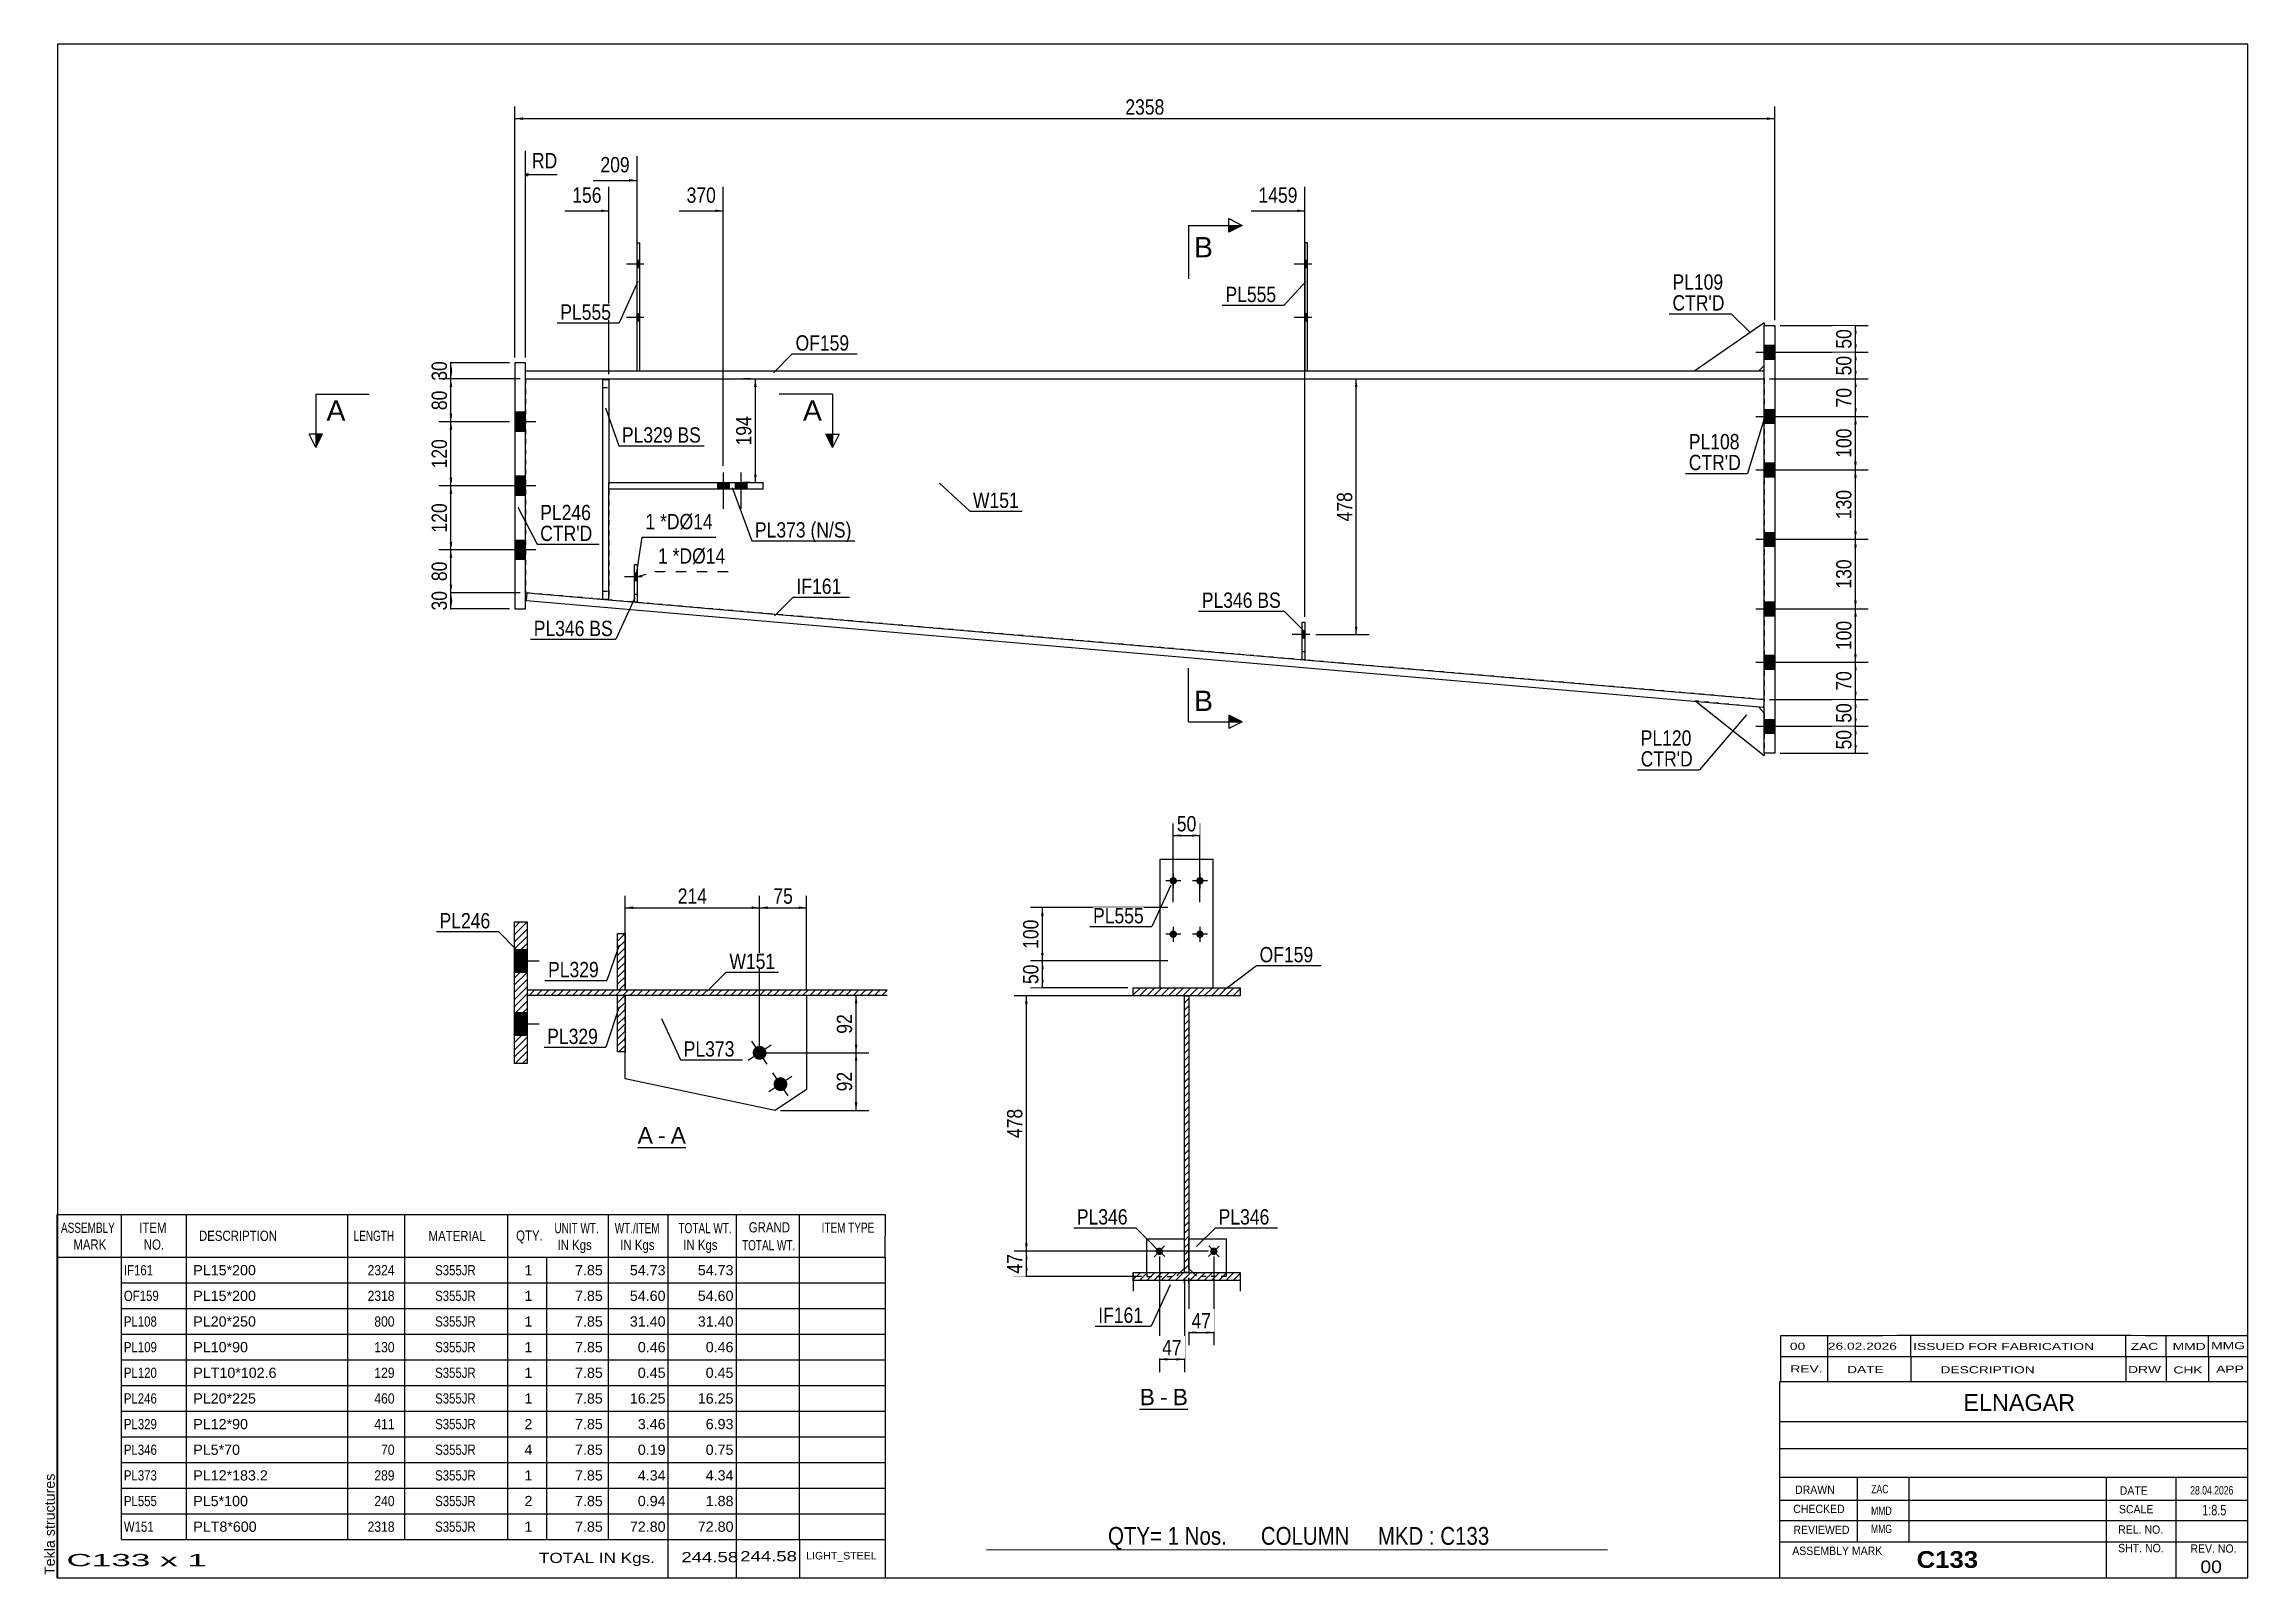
# Model space of a CAD drawing. Header units: millimetres. Extents: x -206 to 206, y -164 to 123.
import ezdxf

# ---------------------------------------------------------------- set-up
doc = ezdxf.new("R2010")
doc.units = ezdxf.units.MM
doc.linetypes.add('DXK_LINE_DOT1', pattern=[1.8814, 0.9407, -0.9407])
doc.linetypes.add('DXK_LINE_DOT2', pattern=[3.9198, 1.9599, -1.9599])
doc.styles.add('Arial', font='ARIAL.TTF', dxfattribs={"height": 0.2})
doc.styles.add('Arial Bold', font='ARIALBD.TTF', dxfattribs={"height": 0.2})
doc.styles.add('Arial Narrow', font='ARIALN.TTF', dxfattribs={"height": 0.2})

# ---------------------------------------------------------------- blocks, each defined once
blk = doc.blocks.new('Unknown-622305099-1209')
at = {"color": 5, "linetype": 'Continuous'}
for p, q in [((206.46, 122.67), (-203.54, 122.67)), ((-203.54, 122.67), (-203.54, -164.33)), ((206.46, -164.33), (206.46, 122.67)), ((-203.54, -164.33), (206.46, -164.33))]:
    blk.add_line(p, q, dxfattribs=at)
at = {"color": 174, "linetype": 'Continuous', "style": 'Arial'}
blk.add_text('Tekla structures', height=1.9102, rotation=90, dxfattribs=at).set_placement((-204.04, -163.83))
blk = doc.blocks.new('Unknown-622305099-12 - 1450')
at = {"color": 7, "linetype": 'Continuous'}
blk.add_line((-94.94, -83.82), (-85.91, -83.82), dxfattribs=at)
at = {"color": 0, "linetype": 'Continuous'}
blk.add_wipeout([(-92.1, -83.07), (-92.1, -79.87), (-94.94, -79.87), (-94.94, -83.07)], dxfattribs=at)
blk.add_wipeout([(-89.72, -83.07), (-89.72, -79.87), (-91.14, -79.87), (-91.14, -83.07)], dxfattribs=at)
at = {"color": 96, "linetype": 'Continuous', "style": 'Arial'}
blk.add_text('A', height=3.06, dxfattribs=at).set_placement((-94.94, -83.07))
at = {"color": 0, "linetype": 'Continuous'}
blk.add_wipeout([(-85.91, -83.07), (-85.91, -79.87), (-88.76, -79.87), (-88.76, -83.07)], dxfattribs=at)
at = {"color": 96, "linetype": 'Continuous', "style": 'Arial'}
for s, p in [('-', (-91.14, -83.07)), ('A', (-88.76, -83.07))]:
    blk.add_text(s, height=3.06, dxfattribs=at).set_placement(p)
blk = doc.blocks.new('Unknown-622305099-13 - 1228')
at = {"color": 7, "linetype": 'Continuous'}
blk.add_line((-0.98, -132.79), (8.05, -132.79), dxfattribs=at)
at = {"color": 0, "linetype": 'Continuous'}
blk.add_wipeout([(1.87, -132.04), (1.87, -128.84), (-0.98, -128.84), (-0.98, -132.04)], dxfattribs=at)
blk.add_wipeout([(4.25, -132.04), (4.25, -128.84), (2.83, -128.84), (2.83, -132.04)], dxfattribs=at)
at = {"color": 96, "linetype": 'Continuous', "style": 'Arial'}
blk.add_text('B', height=3.06, dxfattribs=at).set_placement((-0.98, -132.04))
at = {"color": 0, "linetype": 'Continuous'}
blk.add_wipeout([(8.05, -132.04), (8.05, -128.84), (5.21, -128.84), (5.21, -132.04)], dxfattribs=at)
at = {"color": 96, "linetype": 'Continuous', "style": 'Arial'}
for s, p in [('-', (2.83, -132.04)), ('B', (5.21, -132.04))]:
    blk.add_text(s, height=3.06, dxfattribs=at).set_placement(p)
blk = doc.blocks.new('Bolt-622305099-1621 - 1602')
at = {"linetype": 'Continuous'}
for points in [[(-77.82, 40.6), (-80.02, 40.6), (-80.02, 39.4), (-77.82, 39.4)], [(-74.51, 40.6), (-76.71, 40.6), (-76.71, 39.4), (-74.51, 39.4)]]:
    blk.add_hatch(color=3, dxfattribs=at).paths.add_polyline_path(points)
at = {"color": 3, "linetype": 'Continuous'}
for p, q in [((-78.92, 42.5), (-78.92, 35.7)), ((-75.61, 42.5), (-75.61, 35.7)), ((-80.02, 40.6), (-80.02, 39.4)), ((-77.82, 40.6), (-77.82, 39.4)), ((-76.71, 40.6), (-76.71, 39.4)), ((-74.51, 40.6), (-74.51, 39.4))]:
    blk.add_line(p, q, dxfattribs=at)
blk = doc.blocks.new('Bolt-622305099-1619 - 1602')
at = {"linetype": 'Continuous'}
blk.add_hatch(color=3, dxfattribs=at).paths.add_polyline_path([(29.94, 11.47), (29.94, 12.87), (29.44, 12.87), (29.44, 11.47)])
at = {"color": 3, "linetype": 'Continuous'}
for p, q in [((29.94, 12.87), (29.44, 12.87)), ((30.89, 12.17), (27.59, 12.17)), ((29.94, 11.47), (29.44, 11.47))]:
    blk.add_line(p, q, dxfattribs=at)
blk = doc.blocks.new('Bolt-622305099-1620 - 1602')
at = {"color": 3, "linetype": 'DXK_LINE_DOT2'}
for p, q in [((29.94, 12.87), (29.44, 12.87)), ((30.89, 12.17), (27.59, 12.17)), ((29.94, 11.47), (29.44, 11.47))]:
    blk.add_line(p, q, dxfattribs=at)
blk = doc.blocks.new('Bolt-622305099-1622 - 1602')
at = {"linetype": 'Continuous'}
for points in [[(30.44, 80.8), (30.44, 82.2), (29.94, 82.2), (29.94, 80.8)], [(30.44, 80.8), (30.44, 82.2), (29.94, 82.2), (29.94, 80.8)], [(30.44, 70.8), (30.44, 72.2), (29.94, 72.2), (29.94, 70.8)], [(30.44, 70.8), (30.44, 72.2), (29.94, 72.2), (29.94, 70.8)]]:
    blk.add_hatch(color=3, dxfattribs=at).paths.add_polyline_path(points)
at = {"color": 3, "linetype": 'Continuous'}
for p, q in [((31.24, 81.5), (27.94, 81.5)), ((31.24, 81.5), (27.94, 81.5)), ((30.44, 82.2), (29.94, 82.2)), ((30.44, 82.2), (29.94, 82.2)), ((30.44, 80.8), (29.94, 80.8)), ((30.44, 80.8), (29.94, 80.8)), ((31.24, 71.5), (27.94, 71.5)), ((31.24, 71.5), (27.94, 71.5)), ((30.44, 72.2), (29.94, 72.2)), ((30.44, 72.2), (29.94, 72.2)), ((30.44, 70.8), (29.94, 70.8)), ((30.44, 70.8), (29.94, 70.8))]:
    blk.add_line(p, q, dxfattribs=at)
blk = doc.blocks.new('Bolt-622305099-1623 - 1602')
at = {"linetype": 'Continuous'}
for points in [[(-117.92, 53.8), (-117.92, 50.2), (-115.92, 50.2), (-115.92, 53.8)], [(-117.92, 53.8), (-117.92, 50.2), (-115.92, 50.2), (-115.92, 53.8)], [(-117.92, 41.8), (-117.92, 38.2), (-115.92, 38.2), (-115.92, 41.8)], [(-117.92, 41.8), (-117.92, 38.2), (-115.92, 38.2), (-115.92, 41.8)], [(-117.92, 29.8), (-117.92, 26.2), (-115.92, 26.2), (-115.92, 29.8)], [(-117.92, 29.8), (-117.92, 26.2), (-115.92, 26.2), (-115.92, 29.8)]]:
    blk.add_hatch(color=3, dxfattribs=at).paths.add_polyline_path(points)
at = {"color": 3, "linetype": 'Continuous'}
for p, q in [((-115.92, 53.8), (-117.92, 53.8)), ((-115.92, 53.8), (-117.92, 53.8)), ((-114.02, 52), (-117.92, 52)), ((-114.02, 52), (-117.92, 52)), ((-115.92, 50.2), (-117.92, 50.2)), ((-115.92, 50.2), (-117.92, 50.2)), ((-115.92, 41.8), (-117.92, 41.8)), ((-115.92, 41.8), (-117.92, 41.8)), ((-114.02, 40), (-117.92, 40)), ((-114.02, 40), (-117.92, 40)), ((-115.92, 38.2), (-117.92, 38.2)), ((-115.92, 38.2), (-117.92, 38.2)), ((-115.92, 29.8), (-117.92, 29.8)), ((-115.92, 29.8), (-117.92, 29.8)), ((-114.02, 28), (-117.92, 28)), ((-114.02, 28), (-117.92, 28)), ((-115.92, 26.2), (-117.92, 26.2)), ((-115.92, 26.2), (-117.92, 26.2))]:
    blk.add_line(p, q, dxfattribs=at)
blk = doc.blocks.new('Bolt-622305099-1624 - 1602')
at = {"linetype": 'Continuous'}
for points in [[(115.92, 66.3), (115.92, 63.7), (117.92, 63.7), (117.92, 66.3)], [(115.92, 66.3), (115.92, 63.7), (117.92, 63.7), (117.92, 66.3)], [(115.92, 54.3), (115.92, 51.7), (117.92, 51.7), (117.92, 54.3)], [(115.92, 54.3), (115.92, 51.7), (117.92, 51.7), (117.92, 54.3)], [(115.92, 44.3), (115.92, 41.7), (117.92, 41.7), (117.92, 44.3)], [(115.92, 44.3), (115.92, 41.7), (117.92, 41.7), (117.92, 44.3)], [(115.92, 31.3), (115.92, 28.7), (117.92, 28.7), (117.92, 31.3)], [(115.92, 31.3), (115.92, 28.7), (117.92, 28.7), (117.92, 31.3)], [(115.92, 18.3), (115.92, 15.7), (117.92, 15.7), (117.92, 18.3)], [(115.92, 18.3), (115.92, 15.7), (117.92, 15.7), (117.92, 18.3)], [(115.92, 8.3), (115.92, 5.7), (117.92, 5.7), (117.92, 8.3)], [(115.92, 8.3), (115.92, 5.7), (117.92, 5.7), (117.92, 8.3)], [(115.92, -3.7), (115.92, -6.3), (117.92, -6.3), (117.92, -3.7)], [(115.92, -3.7), (115.92, -6.3), (117.92, -6.3), (117.92, -3.7)]]:
    blk.add_hatch(color=3, dxfattribs=at).paths.add_polyline_path(points)
at = {"color": 3, "linetype": 'Continuous'}
for p, q in [((115.92, 66.3), (117.92, 66.3)), ((115.92, 66.3), (117.92, 66.3)), ((114.33, 65), (124.92, 65)), ((114.33, 65), (124.92, 65)), ((115.92, 63.7), (117.92, 63.7)), ((115.92, 63.7), (117.92, 63.7)), ((115.92, 54.3), (117.92, 54.3)), ((115.92, 54.3), (117.92, 54.3)), ((114.33, 53), (124.92, 53)), ((114.33, 53), (124.92, 53)), ((115.92, 51.7), (117.92, 51.7)), ((115.92, 51.7), (117.92, 51.7)), ((114.33, 43), (124.92, 43)), ((114.33, 43), (124.92, 43)), ((115.92, 44.3), (117.92, 44.3)), ((115.92, 44.3), (117.92, 44.3)), ((115.92, 41.7), (117.92, 41.7)), ((115.92, 41.7), (117.92, 41.7)), ((114.33, 30), (124.92, 30)), ((114.33, 30), (124.92, 30)), ((115.92, 31.3), (117.92, 31.3)), ((115.92, 31.3), (117.92, 31.3)), ((115.92, 28.7), (117.92, 28.7)), ((115.92, 28.7), (117.92, 28.7)), ((114.33, 17), (124.92, 17)), ((114.33, 17), (124.92, 17)), ((115.92, 18.3), (117.92, 18.3)), ((115.92, 18.3), (117.92, 18.3)), ((115.92, 15.7), (117.92, 15.7)), ((115.92, 15.7), (117.92, 15.7)), ((115.92, 8.3), (117.92, 8.3)), ((115.92, 8.3), (117.92, 8.3)), ((114.33, 7), (124.92, 7)), ((114.33, 7), (124.92, 7)), ((115.92, 5.7), (117.92, 5.7)), ((115.92, 5.7), (117.92, 5.7)), ((115.92, -3.7), (117.92, -3.7)), ((115.92, -3.7), (117.92, -3.7)), ((114.33, -5), (124.92, -5)), ((114.33, -5), (124.92, -5)), ((115.92, -6.3), (117.92, -6.3)), ((115.92, -6.3), (117.92, -6.3))]:
    blk.add_line(p, q, dxfattribs=at)
blk = doc.blocks.new('Part-622305099-1629 - 1602')
at = {"color": 7, "linetype": 'DXK_LINE_DOT1'}
for p, q in [((-115.92, 60), (115.92, 60)), ((-115.92, 60), (-115.92, 20)), ((115.92, 60), (115.92, 0)), ((115.92, 0), (-115.62, 19.97))]:
    blk.add_line(p, q, dxfattribs=at)
at = {"color": 2, "linetype": 'Continuous'}
blk.add_line((-115.92, 20), (-115.62, 19.97), dxfattribs=at)
blk = doc.blocks.new('Part-622305099-2992 - 1602')
at = {"color": 7, "linetype": 'DXK_LINE_DOT1'}
for p, q in [((-95.56, 18.25), (-95.56, 25.25)), ((-95.56, 25.25), (-95.06, 25.25)), ((-95.06, 25.25), (-95.06, 18.25)), ((-95.56, 19.75), (-95.06, 19.75)), ((-95.06, 18.25), (-95.56, 18.25))]:
    blk.add_line(p, q, dxfattribs=at)
blk = doc.blocks.new('Part-622305099-1651 - 1602')
at = {"color": 2, "linetype": 'Continuous'}
for p, q in [((29.44, 7.47), (29.44, 14.47)), ((29.44, 14.47), (29.94, 14.47)), ((29.94, 14.47), (29.94, 7.47)), ((29.94, 7.47), (29.44, 7.47))]:
    blk.add_line(p, q, dxfattribs=at)
at = {"color": 7, "linetype": 'DXK_LINE_DOT1'}
blk.add_line((29.44, 8.97), (29.94, 8.97), dxfattribs=at)
blk = doc.blocks.new('Bolt-622305099-2998 - 1602')
at = {"linetype": 'Continuous'}
for points in [[(-94.56, 80.8), (-94.56, 82.2), (-95.06, 82.2), (-95.06, 80.8)], [(-94.56, 80.8), (-94.56, 82.2), (-95.06, 82.2), (-95.06, 80.8)], [(-94.56, 70.8), (-94.56, 72.2), (-95.06, 72.2), (-95.06, 70.8)], [(-94.56, 70.8), (-94.56, 72.2), (-95.06, 72.2), (-95.06, 70.8)]]:
    blk.add_hatch(color=3, dxfattribs=at).paths.add_polyline_path(points)
at = {"color": 3, "linetype": 'Continuous'}
for p, q in [((-93.76, 81.5), (-97.06, 81.5)), ((-93.76, 81.5), (-97.06, 81.5)), ((-94.56, 82.2), (-95.06, 82.2)), ((-94.56, 82.2), (-95.06, 82.2)), ((-94.56, 80.8), (-95.06, 80.8)), ((-94.56, 80.8), (-95.06, 80.8)), ((-93.76, 71.5), (-97.06, 71.5)), ((-93.76, 71.5), (-97.06, 71.5)), ((-94.56, 72.2), (-95.06, 72.2)), ((-94.56, 72.2), (-95.06, 72.2)), ((-94.56, 70.8), (-95.06, 70.8)), ((-94.56, 70.8), (-95.06, 70.8))]:
    blk.add_line(p, q, dxfattribs=at)
blk = doc.blocks.new('Part-622305099-1673 - 1602')
at = {"color": 7, "linetype": 'DXK_LINE_DOT1'}
for p, q in [((29.44, 7.47), (29.44, 14.47)), ((29.44, 14.47), (29.94, 14.47)), ((29.94, 14.47), (29.94, 7.47)), ((29.94, 7.47), (29.44, 7.47))]:
    blk.add_line(p, q, dxfattribs=at)
blk = doc.blocks.new('Part-622305099-1884 - 1602')
at = {"color": 2, "linetype": 'Continuous'}
for p, q in [((115.92, 70), (117.92, 70)), ((115.92, -10), (115.92, 70)), ((117.92, 70), (117.92, -10)), ((117.92, -10), (115.92, -10))]:
    blk.add_line(p, q, dxfattribs=at)
blk = doc.blocks.new('Part-622305099-1695 - 1602')
at = {"color": 2, "linetype": 'Continuous'}
for p, q in [((-100.32, 40.6), (-71.45, 40.6)), ((-100.32, 39.4), (-100.32, 40.6)), ((-71.45, 39.4), (-100.32, 39.4)), ((-76.46, 39.4), (-76.46, 40.6)), ((-71.45, 39.4), (-71.45, 40.6))]:
    blk.add_line(p, q, dxfattribs=at)
blk = doc.blocks.new('Part-622305099-1717 - 1602')
at = {"color": 7, "linetype": 'DXK_LINE_DOT1'}
for p, q in [((-101.52, 59.9), (-101.52, 18.81)), ((-100.32, 59.9), (-101.52, 59.9)), ((-101.52, 58.4), (-100.32, 58.4)), ((-100.32, 59.9), (-100.32, 18.81)), ((-101.52, 20.31), (-100.32, 20.31)), ((-101.52, 18.81), (-100.32, 18.81))]:
    blk.add_line(p, q, dxfattribs=at)
blk = doc.blocks.new('Part-622305099-1739 - 1602')
at = {"color": 2, "linetype": 'Continuous'}
for p, q in [((-101.52, 59.9), (-101.52, 18.81)), ((-101.52, 59.9), (-100.32, 59.9)), ((-100.32, 59.9), (-100.32, 40.6)), ((-100.32, 18.81), (-100.32, 39.4)), ((-101.52, 18.81), (-100.32, 18.81))]:
    blk.add_line(p, q, dxfattribs=at)
blk = doc.blocks.new('Part-622305099-1744 - 1602')
at = {"color": 2, "linetype": 'Continuous'}
for p, q in [((30.44, 85.5), (29.94, 85.5)), ((29.94, 85.5), (29.94, 61.5)), ((30.44, 61.5), (30.44, 85.5))]:
    blk.add_line(p, q, dxfattribs=at)
at = {"color": 7, "linetype": 'DXK_LINE_DOT1'}
blk.add_line((29.94, 61.5), (30.44, 61.5), dxfattribs=at)
blk = doc.blocks.new('Part-622305099-1797 - 1602')
at = {"color": 2, "linetype": 'Continuous'}
for p, q in [((-115.92, 63), (-117.92, 63)), ((-117.92, 63), (-117.92, 17)), ((-115.92, 17), (-115.92, 63)), ((-117.92, 17), (-115.92, 17))]:
    blk.add_line(p, q, dxfattribs=at)
blk = doc.blocks.new('Part-622305099-1826 - 1602')
at = {"color": 7, "linetype": 'DXK_LINE_DOT1'}
for p, q in [((114.92, -1.41), (102.98, -0.25)), ((103.17, -0.41), (102.98, -0.25)), ((114.92, -1.41), (114.93, -1.42)), ((115.92, -2.51), (115.92, -10))]:
    blk.add_line(p, q, dxfattribs=at)
at = {"color": 2, "linetype": 'Continuous'}
for p, q in [((115.92, -10.51), (103.17, -0.41)), ((114.93, -1.42), (115.92, -2.51)), ((115.92, -10), (115.92, -10.51))]:
    blk.add_line(p, q, dxfattribs=at)
blk = doc.blocks.new('Part-622305099-2995 - 1602')
at = {"color": 2, "linetype": 'Continuous'}
for p, q in [((-95.56, 18.25), (-95.56, 25.25)), ((-95.56, 25.25), (-95.06, 25.25)), ((-95.06, 25.25), (-95.06, 18.25)), ((-95.06, 18.25), (-95.56, 18.25))]:
    blk.add_line(p, q, dxfattribs=at)
blk = doc.blocks.new('Part-622305099-1855 - 1602')
at = {"color": 2, "linetype": 'Continuous'}
for p, q in [((115.92, 70.5), (102.92, 61.5)), ((115.92, 70.5), (115.92, 70)), ((114.92, 61.5), (115.92, 62.5))]:
    blk.add_line(p, q, dxfattribs=at)
at = {"color": 7, "linetype": 'DXK_LINE_DOT1'}
for p, q in [((115.92, 62.5), (115.92, 70)), ((102.92, 61.5), (114.92, 61.5))]:
    blk.add_line(p, q, dxfattribs=at)
blk = doc.blocks.new('Part-622305099-1889 - 1602')
at = {"color": 2, "linetype": 'Continuous'}
for p, q in [((-115.75, 18.48), (-115.62, 19.97)), ((115.79, -1.49), (-115.75, 18.48)), ((-115.62, 19.97), (115.92, 0)), ((115.92, 0), (115.79, -1.49))]:
    blk.add_line(p, q, dxfattribs=at)
blk = doc.blocks.new('Part-622305099-1894 - 1602')
at = {"color": 2, "linetype": 'Continuous'}
for p, q in [((-115.92, 61.5), (115.92, 61.5)), ((-115.92, 60), (115.92, 60))]:
    blk.add_line(p, q, dxfattribs=at)
at = {"color": 7, "linetype": 'DXK_LINE_DOT1'}
for p, q in [((-115.92, 60), (-115.92, 61.5)), ((115.92, 60), (115.92, 61.5))]:
    blk.add_line(p, q, dxfattribs=at)
blk = doc.blocks.new('Part-622305099-2991 - 1602')
at = {"color": 2, "linetype": 'Continuous'}
for p, q in [((-95.06, 61.5), (-95.06, 85.5)), ((-95.06, 85.5), (-94.56, 85.5)), ((-94.56, 61.5), (-94.56, 85.5))]:
    blk.add_line(p, q, dxfattribs=at)
at = {"color": 7, "linetype": 'DXK_LINE_DOT1'}
blk.add_line((-95.06, 61.5), (-94.56, 61.5), dxfattribs=at)
blk = doc.blocks.new('Bolt-622305099-2999 - 1602')
at = {"color": 3, "linetype": 'DXK_LINE_DOT2'}
for p, q in [((-94.11, 22.95), (-97.41, 22.95)), ((-95.06, 23.65), (-95.56, 23.65)), ((-95.06, 22.25), (-95.56, 22.25))]:
    blk.add_line(p, q, dxfattribs=at)
blk = doc.blocks.new('Bolt-622305099-3002 - 1602')
at = {"linetype": 'Continuous'}
blk.add_hatch(color=3, dxfattribs=at).paths.add_polyline_path([(-95.06, 22.25), (-95.06, 23.65), (-95.56, 23.65), (-95.56, 22.25)])
at = {"color": 3, "linetype": 'Continuous'}
for p, q in [((-94.11, 22.95), (-97.41, 22.95)), ((-95.06, 23.65), (-95.56, 23.65)), ((-95.06, 22.25), (-95.56, 22.25))]:
    blk.add_line(p, q, dxfattribs=at)
blk = doc.blocks.new('Bolt-622305099-1506 - 1450')
at = {"linetype": 'Continuous'}
for points in [[(-117.99, -46.85), (-117.99, -51.08), (-115.64, -51.08), (-115.64, -46.85)], [(-117.99, -58.61), (-117.99, -62.85), (-115.64, -62.85), (-115.64, -58.61)]]:
    blk.add_hatch(color=3, dxfattribs=at).paths.add_polyline_path(points)
at = {"color": 3, "linetype": 'Continuous'}
for p, q in [((-115.64, -46.85), (-117.99, -46.85)), ((-113.4, -48.97), (-117.99, -48.97)), ((-115.64, -51.08), (-117.99, -51.08)), ((-115.64, -58.61), (-117.99, -58.61)), ((-113.4, -60.73), (-117.99, -60.73)), ((-115.64, -62.85), (-117.99, -62.85))]:
    blk.add_line(p, q, dxfattribs=at)
blk = doc.blocks.new('Part-622305099-1478 - 1450')
at = {"linetype": 'Continuous'}
h = blk.add_hatch(dxfattribs=at)
h.set_pattern_fill('', scale=0.3, style=0, pattern_type=0)
h.set_pattern_definition([(45, (-115.6357, -41.6142), (-0.67352, 0.67352), [])])
h.paths.add_polyline_path([(-115.64, -68.08), (-115.64, -41.61), (-117.99, -41.61), (-117.99, -68.08)])
at = {"color": 2, "linetype": 'Continuous'}
for p, q in [((-117.99, -68.08), (-117.99, -41.61)), ((-117.99, -41.61), (-115.64, -41.61)), ((-115.64, -41.61), (-115.64, -68.08)), ((-115.64, -68.08), (-117.99, -68.08))]:
    blk.add_line(p, q, dxfattribs=at)
blk = doc.blocks.new('Part-622305099-1501 - 1450')
at = {"linetype": 'Continuous'}
h = blk.add_hatch(dxfattribs=at)
h.set_pattern_fill('', scale=0.3, style=0, pattern_type=0)
h.set_pattern_definition([(45, (-97.2828, -55.3201), (-0.67352, 0.67352), [])])
h.paths.add_polyline_path([(-97.28, -65.91), (-97.28, -55.32), (-98.69, -55.32), (-98.69, -65.91)])
at = {"color": 2, "linetype": 'Continuous'}
for p, q in [((-98.69, -65.91), (-98.69, -55.32)), ((-98.69, -55.32), (-97.28, -55.32)), ((-97.28, -55.32), (-97.28, -65.91)), ((-97.28, -65.91), (-98.69, -65.91))]:
    blk.add_line(p, q, dxfattribs=at)
blk = doc.blocks.new('Bolt-622305099-1504 - 1450')
at = {"linetype": 'Continuous'}
for points in [[(-73.19, -66.81, -1), (-71.03, -65.38, -1)], [(-69.29, -72.69, -1), (-67.13, -71.27, -1)]]:
    blk.add_hatch(color=3, dxfattribs=at).paths.add_polyline_path(points)
at = {"color": 3, "linetype": 'Continuous'}
for p, q in [((-69.95, -64.67), (-74.27, -67.52)), ((-70.68, -68.25), (-73.54, -63.93)), ((-66.79, -74.14), (-69.64, -69.82)), ((-66.06, -70.55), (-70.37, -73.41))]:
    blk.add_line(p, q, dxfattribs=at)
blk = doc.blocks.new('Part-622305099-1523 - 1450')
at = {"linetype": 'Continuous'}
h = blk.add_hatch(dxfattribs=at)
h.set_pattern_fill('', scale=0.3, style=0, pattern_type=0)
h.set_pattern_definition([(45, (-48.2362, -54.3789), (-0.673519, 0.673519), [])])
h.paths.add_polyline_path([(-48.24, -55.32), (-48.24, -54.38), (-115.64, -54.38), (-115.64, -55.32)])
at = {"color": 2, "linetype": 'Continuous'}
for p, q in [((-48.24, -54.38), (-115.64, -54.38)), ((-115.64, -54.38), (-115.64, -55.32)), ((-115.64, -55.32), (-48.24, -55.32))]:
    blk.add_line(p, q, dxfattribs=at)
blk = doc.blocks.new('Part-622305099-1547 - 1450')
at = {"color": 7, "linetype": 'DXK_LINE_DOT1'}
for p, q in [((-97.28, -55.32), (-63.32, -55.32)), ((-97.28, -65.91), (-97.28, -55.32))]:
    blk.add_line(p, q, dxfattribs=at)
at = {"color": 2, "linetype": 'Continuous'}
for p, q in [((-63.32, -55.32), (-63.32, -72.98)), ((-97.28, -70.95), (-97.28, -65.91)), ((-69.21, -76.87), (-97.28, -70.95)), ((-63.32, -72.98), (-69.21, -76.87))]:
    blk.add_line(p, q, dxfattribs=at)
blk = doc.blocks.new('Part-622305099-1552 - 1450')
at = {"linetype": 'Continuous'}
h = blk.add_hatch(dxfattribs=at)
h.set_pattern_fill('', scale=0.3, style=0, pattern_type=0)
h.set_pattern_definition([(45, (-97.2828, -43.7907), (-0.67352, 0.67352), [])])
h.paths.add_polyline_path([(-97.28, -54.38), (-97.28, -43.79), (-98.69, -43.79), (-98.69, -54.38)])
at = {"color": 2, "linetype": 'Continuous'}
for p, q in [((-98.69, -54.38), (-98.69, -43.79)), ((-98.69, -43.79), (-97.28, -43.79)), ((-97.28, -43.79), (-97.28, -54.38)), ((-97.28, -54.38), (-98.69, -54.38))]:
    blk.add_line(p, q, dxfattribs=at)
blk = doc.blocks.new('Bolt-622305099-1233 - 1228')
at = {"linetype": 'Continuous'}
blk.add_hatch(color=3, dxfattribs=at).paths.add_polyline_path([(3.19, -102.73, -1), (2.23, -103.75, -1)])
at = {"color": 3, "linetype": 'Continuous'}
for p, q in [((1.7, -102.27), (3.73, -104.2)), ((3.68, -102.22), (1.75, -104.25))]:
    blk.add_line(p, q, dxfattribs=at)
blk = doc.blocks.new('Bolt-622305099-1232 - 1228')
at = {"linetype": 'Continuous'}
blk.add_hatch(color=3, dxfattribs=at).paths.add_polyline_path([(13.39, -103.75, -1), (12.43, -102.73, -1)])
at = {"color": 3, "linetype": 'Continuous'}
for p, q in [((13.93, -102.27), (11.9, -104.2)), ((13.88, -104.25), (11.95, -102.22))]:
    blk.add_line(p, q, dxfattribs=at)
blk = doc.blocks.new('Bolt-622305099-1235 - 1228')
at = {"linetype": 'Continuous'}
for points in [[(6.01, -33.91, -1), (4.61, -33.91, -1)], [(11.01, -33.91, -1), (9.61, -33.91, -1)], [(6.01, -43.91, -1), (4.61, -43.91, -1)], [(11.01, -43.91, -1), (9.61, -43.91, -1)]]:
    blk.add_hatch(color=3, dxfattribs=at).paths.add_polyline_path(points)
at = {"color": 3, "linetype": 'Continuous'}
for p, q in [((5.31, -32.51), (5.31, -35.31)), ((10.31, -32.51), (10.31, -35.31)), ((6.71, -33.91), (3.91, -33.91)), ((11.71, -33.91), (8.91, -33.91)), ((6.71, -43.91), (3.91, -43.91)), ((5.31, -42.51), (5.31, -45.31)), ((11.71, -43.91), (8.91, -43.91)), ((10.31, -42.51), (10.31, -45.31))]:
    blk.add_line(p, q, dxfattribs=at)
blk = doc.blocks.new('Part-622305099-1238 - 1228')
at = {"linetype": 'Continuous'}
h = blk.add_hatch(dxfattribs=at)
h.set_pattern_fill('', scale=0.3, style=0, pattern_type=0)
h.set_pattern_definition([(45, (7.4123, -55.4065), (-0.67352, 0.67352), [])])
h.paths.add_polyline_path([(8.21, -55.41), (7.41, -55.41), (7.41, -107.19), (8.21, -107.19)])
at = {"color": 2, "linetype": 'Continuous'}
for p, q in [((7.41, -55.41), (8.21, -55.41)), ((7.41, -107.19), (7.41, -55.41)), ((8.21, -55.41), (8.21, -107.19)), ((8.21, -107.19), (7.41, -107.19))]:
    blk.add_line(p, q, dxfattribs=at)
at = {"color": 7, "linetype": 'DXK_LINE_DOT1'}
for p, q in [((7.41, -109.18), (7.41, -107.19)), ((8.21, -109.18), (8.21, -107.19))]:
    blk.add_line(p, q, dxfattribs=at)
blk = doc.blocks.new('Part-622305099-1261 - 1228')
at = {"color": 2, "linetype": 'Continuous'}
for p, q in [((8.24, -106.44), (8.24, -100.94)), ((8.24, -100.94), (15.24, -100.94)), ((15.24, -100.94), (15.24, -107.19)), ((8.24, -106.44), (9, -107.19))]:
    blk.add_line(p, q, dxfattribs=at)
at = {"color": 7, "linetype": 'DXK_LINE_DOT1'}
for p, q in [((9, -107.19), (9.74, -107.94)), ((15.24, -107.19), (15.24, -107.94)), ((15.24, -107.94), (9.74, -107.94))]:
    blk.add_line(p, q, dxfattribs=at)
blk = doc.blocks.new('Part-622305099-1266 - 1228')
at = {"color": 2, "linetype": 'Continuous'}
for p, q in [((0.38, -107.19), (0.38, -100.94)), ((0.38, -100.94), (7.38, -100.94)), ((7.38, -100.94), (7.38, -106.44)), ((7.38, -106.44), (6.63, -107.19))]:
    blk.add_line(p, q, dxfattribs=at)
at = {"color": 7, "linetype": 'DXK_LINE_DOT1'}
for p, q in [((0.38, -107.19), (0.38, -107.94)), ((6.63, -107.19), (5.88, -107.94)), ((0.38, -107.94), (5.88, -107.94))]:
    blk.add_line(p, q, dxfattribs=at)
blk = doc.blocks.new('Part-622305099-1291 - 1228')
at = {"color": 2, "linetype": 'Continuous'}
for p, q in [((12.81, -29.91), (2.81, -29.91)), ((2.81, -29.91), (2.81, -53.91)), ((12.81, -53.91), (12.81, -29.91))]:
    blk.add_line(p, q, dxfattribs=at)
at = {"color": 7, "linetype": 'DXK_LINE_DOT1'}
blk.add_line((2.81, -53.91), (12.81, -53.91), dxfattribs=at)
blk = doc.blocks.new('Part-622305099-1317 - 1228')
at = {"linetype": 'Continuous'}
h = blk.add_hatch(dxfattribs=at)
h.set_pattern_fill('', scale=0.3, style=0, pattern_type=0)
h.set_pattern_definition([(45, (-2.1877, -107.1918), (-0.67352, 0.67352), [])])
h.paths.add_polyline_path([(17.81, -107.19), (-2.19, -107.19), (-2.19, -108.7), (17.81, -108.7)])
at = {"color": 7, "linetype": 'DXK_LINE_DOT1'}
for p, q in [((-2.19, -107.19), (-2.19, -108.7)), ((17.81, -107.19), (17.81, -108.7))]:
    blk.add_line(p, q, dxfattribs=at)
at = {"color": 2, "linetype": 'Continuous'}
for p, q in [((-2.19, -107.19), (17.81, -107.19)), ((-2.19, -108.7), (-2.19, -107.19)), ((17.81, -107.19), (17.81, -108.7)), ((-2.19, -108.7), (-2.19, -110.68)), ((17.81, -108.7), (-2.19, -108.7)), ((17.81, -108.7), (17.81, -110.68))]:
    blk.add_line(p, q, dxfattribs=at)
blk = doc.blocks.new('Part-622305099-1339 - 1228')
at = {"linetype": 'Continuous'}
h = blk.add_hatch(dxfattribs=at)
h.set_pattern_fill('', scale=0.3, style=0, pattern_type=0)
h.set_pattern_definition([(45, (-2.1877, -53.9065), (-0.67352, 0.67352), [])])
h.paths.add_polyline_path([(17.81, -53.91), (-2.19, -53.91), (-2.19, -55.41), (17.81, -55.41)])
at = {"color": 2, "linetype": 'Continuous'}
for p, q in [((-2.19, -53.91), (17.81, -53.91)), ((-2.19, -55.41), (-2.19, -53.91)), ((17.81, -55.41), (-2.19, -55.41)), ((17.81, -53.91), (17.81, -55.41))]:
    blk.add_line(p, q, dxfattribs=at)
blk = doc.blocks.new('StraightDimension-622305099-3480 - 1602')
at = {"linetype": 'Continuous'}
blk.add_hatch(color=7, dxfattribs=at).paths.add_polyline_path([(28.45, 91.72), (29.95, 91.47), (28.45, 91.22)])
at = {"color": 7, "linetype": 'Continuous'}
for p, q in [((29.95, 15.47), (29.95, 95.97)), ((19.88, 91.47), (29.95, 91.47))]:
    blk.add_line(p, q, dxfattribs=at)
at = {"color": 0}
blk.add_wipeout([(29.17, 92.37), (29.17, 96.57), (20.66, 96.57), (20.66, 92.37)], dxfattribs=at)
at = {"color": 3, "style": 'Arial Narrow'}
blk.add_text('1459', height=2.863, dxfattribs=at).set_placement((21.26, 92.97))
blk = doc.blocks.new('StraightDimension-622305099-2864 - 1602')
at = {"linetype": 'Continuous'}
for points in [[(132.75, 41.5), (133, 43), (133.25, 41.5)], [(133.25, 31.5), (133, 30), (132.75, 31.5)]]:
    blk.add_hatch(color=7, dxfattribs=at).paths.add_polyline_path(points)
at = {"color": 7, "linetype": 'Continuous'}
for p, q in [((123.42, 43), (135.4, 43)), ((133, 30), (133, 43)), ((123.42, 30), (135.4, 30))]:
    blk.add_line(p, q, dxfattribs=at)
at = {"color": 0}
blk.add_wipeout([(132.85, 39.84), (128.65, 39.84), (128.65, 33.16), (132.85, 33.16)], dxfattribs=at)
at = {"color": 3, "style": 'Arial Narrow'}
blk.add_text('130', height=2.863, rotation=90.0002, dxfattribs=at).set_placement((132.25, 33.76))
blk = doc.blocks.new('StraightDimension-622305099-3745 - 1602')
at = {"linetype": 'Continuous'}
for points in [[(-130.14, 38.5), (-129.89, 40), (-129.64, 38.5)], [(-129.64, 29.5), (-129.89, 28), (-130.14, 29.5)]]:
    blk.add_hatch(color=7, dxfattribs=at).paths.add_polyline_path(points)
at = {"color": 7, "linetype": 'Continuous'}
for p, q in [((-115.02, 40), (-132.14, 40)), ((-129.89, 28), (-129.89, 40)), ((-115.02, 28), (-132.14, 28))]:
    blk.add_line(p, q, dxfattribs=at)
at = {"color": 0}
blk.add_wipeout([(-130.04, 37.34), (-134.24, 37.34), (-134.24, 30.66), (-130.04, 30.66)], dxfattribs=at)
at = {"color": 3, "style": 'Arial Narrow'}
blk.add_text('120', height=2.863, rotation=90.0002, dxfattribs=at).set_placement((-130.64, 31.26))
blk = doc.blocks.new('StraightDimension-622305099-2867 - 1602')
at = {"linetype": 'Continuous'}
for points in [[(132.75, 5.5), (133, 7), (133.25, 5.5)], [(133.25, 1.5), (133, 0), (132.75, 1.5)]]:
    blk.add_hatch(color=7, dxfattribs=at).paths.add_polyline_path(points)
at = {"color": 7, "linetype": 'Continuous'}
for p, q in [((123.42, 7), (135.4, 7)), ((133, 0), (133, 7)), ((116.92, 0), (135.4, 0))]:
    blk.add_line(p, q, dxfattribs=at)
at = {"color": 0}
blk.add_wipeout([(132.85, 5.93), (128.65, 5.93), (128.65, 1.07), (132.85, 1.07)], dxfattribs=at)
at = {"color": 3, "style": 'Arial Narrow'}
blk.add_text('70', height=2.863, rotation=90.0002, dxfattribs=at).set_placement((132.25, 1.67))
blk = doc.blocks.new('StraightDimension-622305099-2866 - 1602')
at = {"linetype": 'Continuous'}
for points in [[(132.75, 15.5), (133, 17), (133.25, 15.5)], [(133.25, 8.5), (133, 7), (132.75, 8.5)]]:
    blk.add_hatch(color=7, dxfattribs=at).paths.add_polyline_path(points)
at = {"color": 7, "linetype": 'Continuous'}
for p, q in [((123.42, 17), (135.4, 17)), ((133, 7), (133, 17)), ((123.42, 7), (135.4, 7))]:
    blk.add_line(p, q, dxfattribs=at)
at = {"color": 0}
blk.add_wipeout([(132.85, 15.34), (128.65, 15.34), (128.65, 8.66), (132.85, 8.66)], dxfattribs=at)
at = {"color": 3, "style": 'Arial Narrow'}
blk.add_text('100', height=2.863, rotation=90.0002, dxfattribs=at).set_placement((132.25, 9.26))
blk = doc.blocks.new('StraightDimension-622305099-2863 - 1602')
at = {"linetype": 'Continuous'}
for points in [[(132.75, 51.5), (133, 53), (133.25, 51.5)], [(133.25, 44.5), (133, 43), (132.75, 44.5)]]:
    blk.add_hatch(color=7, dxfattribs=at).paths.add_polyline_path(points)
at = {"color": 7, "linetype": 'Continuous'}
for p, q in [((123.42, 53), (135.4, 53)), ((133, 43), (133, 53)), ((123.42, 43), (135.4, 43))]:
    blk.add_line(p, q, dxfattribs=at)
at = {"color": 0}
blk.add_wipeout([(132.85, 51.34), (128.65, 51.34), (128.65, 44.66), (132.85, 44.66)], dxfattribs=at)
at = {"color": 3, "style": 'Arial Narrow'}
blk.add_text('100', height=2.863, rotation=90.0002, dxfattribs=at).set_placement((132.25, 45.26))
blk = doc.blocks.new('StraightDimension-622305099-3482 - 1602')
at = {"linetype": 'Continuous'}
blk.add_hatch(color=7, dxfattribs=at).paths.add_polyline_path([(-96.56, 97.42), (-95.06, 97.17), (-96.56, 96.92)])
at = {"color": 7, "linetype": 'Continuous'}
for p, q in [((-95.06, 80.43), (-95.06, 101.67)), ((-103.29, 97.17), (-95.06, 97.17))]:
    blk.add_line(p, q, dxfattribs=at)
at = {"color": 0}
blk.add_wipeout([(-95.83, 98.07), (-95.83, 102.27), (-102.51, 102.27), (-102.51, 98.07)], dxfattribs=at)
at = {"color": 3, "style": 'Arial Narrow'}
blk.add_text('209', height=2.863, dxfattribs=at).set_placement((-101.91, 98.67))
blk = doc.blocks.new('StraightDimension-622305099-2860 - 1602')
at = {"linetype": 'Continuous'}
for points in [[(132.75, 68.5), (133, 70), (133.25, 68.5)], [(133.25, 66.5), (133, 65), (132.75, 66.5)]]:
    blk.add_hatch(color=7, dxfattribs=at).paths.add_polyline_path(points)
at = {"color": 7, "linetype": 'Continuous'}
for p, q in [((118.92, 70), (135.4, 70)), ((133, 65), (133, 70)), ((123.42, 65), (135.4, 65))]:
    blk.add_line(p, q, dxfattribs=at)
at = {"color": 0}
blk.add_wipeout([(132.85, 69.93), (128.65, 69.93), (128.65, 65.07), (132.85, 65.07)], dxfattribs=at)
at = {"color": 3, "style": 'Arial Narrow'}
blk.add_text('50', height=2.863, rotation=90.0002, dxfattribs=at).set_placement((132.25, 65.67))
blk = doc.blocks.new('StraightDimension-622305099-2861 - 1602')
at = {"linetype": 'Continuous'}
for points in [[(132.75, 63.5), (133, 65), (133.25, 63.5)], [(133.25, 61.5), (133, 60), (132.75, 61.5)]]:
    blk.add_hatch(color=7, dxfattribs=at).paths.add_polyline_path(points)
at = {"color": 7, "linetype": 'Continuous'}
for p, q in [((123.42, 65), (135.4, 65)), ((133, 60), (133, 65)), ((116.92, 60), (135.4, 60))]:
    blk.add_line(p, q, dxfattribs=at)
at = {"color": 0}
blk.add_wipeout([(132.85, 64.93), (128.65, 64.93), (128.65, 60.07), (132.85, 60.07)], dxfattribs=at)
at = {"color": 3, "style": 'Arial Narrow'}
blk.add_text('50', height=2.863, rotation=90.0002, dxfattribs=at).set_placement((132.25, 60.67))
blk = doc.blocks.new('StraightDimension-622305099-2868 - 1602')
at = {"linetype": 'Continuous'}
for points in [[(132.75, -1.5), (133, 0), (133.25, -1.5)], [(133.25, -3.5), (133, -5), (132.75, -3.5)]]:
    blk.add_hatch(color=7, dxfattribs=at).paths.add_polyline_path(points)
at = {"color": 7, "linetype": 'Continuous'}
for p, q in [((116.92, 0), (135.4, 0)), ((133, -5), (133, 0)), ((123.42, -5), (135.4, -5))]:
    blk.add_line(p, q, dxfattribs=at)
at = {"color": 0}
blk.add_wipeout([(132.85, -0.07), (128.65, -0.07), (128.65, -4.93), (132.85, -4.93)], dxfattribs=at)
at = {"color": 3, "style": 'Arial Narrow'}
blk.add_text('50', height=2.863, rotation=90.0002, dxfattribs=at).set_placement((132.25, -4.33))
blk = doc.blocks.new('StraightDimension-622305099-1901 - 1602')
at = {"linetype": 'Continuous'}
for points in [[(-73.16, 58.5), (-72.91, 60), (-72.66, 58.5)], [(-72.66, 42.1), (-72.91, 40.6), (-73.16, 42.1)]]:
    blk.add_hatch(color=7, dxfattribs=at).paths.add_polyline_path(points)
at = {"color": 7, "linetype": 'Continuous'}
for p, q in [((-73.81, 60), (-75.16, 60)), ((-72.91, 40.6), (-72.91, 60)), ((-73.81, 40.6), (-75.16, 40.6))]:
    blk.add_line(p, q, dxfattribs=at)
at = {"color": 0}
blk.add_wipeout([(-73.06, 53.64), (-77.26, 53.64), (-77.26, 46.96), (-73.06, 46.96)], dxfattribs=at)
at = {"color": 3, "style": 'Arial Narrow'}
blk.add_text('194', height=2.863, rotation=90.0002, dxfattribs=at).set_placement((-73.66, 47.56))
blk = doc.blocks.new('StraightDimension-622305099-1916 - 1602')
at = {"linetype": 'Continuous'}
for points in [[(39.3, 58.5), (39.55, 60), (39.8, 58.5)], [(39.8, 13.67), (39.55, 12.17), (39.3, 13.67)]]:
    blk.add_hatch(color=7, dxfattribs=at).paths.add_polyline_path(points)
at = {"color": 7, "linetype": 'Continuous'}
for p, q in [((32.02, 60), (41.95, 60)), ((39.55, 12.17), (39.55, 60)), ((32.02, 12.17), (41.95, 12.17))]:
    blk.add_line(p, q, dxfattribs=at)
at = {"color": 0}
blk.add_wipeout([(39.4, 39.43), (35.2, 39.43), (35.2, 32.74), (39.4, 32.74)], dxfattribs=at)
at = {"color": 3, "style": 'Arial Narrow'}
blk.add_text('478', height=2.863, rotation=90.0002, dxfattribs=at).set_placement((38.8, 33.34))
blk = doc.blocks.new('StraightDimension-622305099-1971 - 1602')
at = {"linetype": 'Continuous'}
for points in [[(-116.42, 108.47), (-117.92, 108.72), (-116.42, 108.97)], [(116.42, 108.97), (117.92, 108.72), (116.42, 108.47)]]:
    blk.add_hatch(color=7, dxfattribs=at).paths.add_polyline_path(points)
at = {"color": 7, "linetype": 'Continuous'}
for p, q in [((-117.92, 64), (-117.92, 110.97)), ((-117.92, 108.72), (117.92, 108.72)), ((117.92, 71), (117.92, 110.97))]:
    blk.add_line(p, q, dxfattribs=at)
at = {"color": 0}
blk.add_wipeout([(4.26, 108.87), (4.26, 113.07), (-4.26, 113.07), (-4.26, 108.87)], dxfattribs=at)
at = {"color": 3, "style": 'Arial Narrow'}
blk.add_text('2358', height=2.863, dxfattribs=at).set_placement((-3.66, 109.47))
blk = doc.blocks.new('StraightDimension-622305099-2862 - 1602')
at = {"linetype": 'Continuous'}
for points in [[(132.75, 58.5), (133, 60), (133.25, 58.5)], [(133.25, 54.5), (133, 53), (132.75, 54.5)]]:
    blk.add_hatch(color=7, dxfattribs=at).paths.add_polyline_path(points)
at = {"color": 7, "linetype": 'Continuous'}
for p, q in [((116.92, 60), (135.4, 60)), ((133, 53), (133, 60)), ((123.42, 53), (135.4, 53))]:
    blk.add_line(p, q, dxfattribs=at)
at = {"color": 0}
blk.add_wipeout([(132.85, 58.93), (128.65, 58.93), (128.65, 54.07), (132.85, 54.07)], dxfattribs=at)
at = {"color": 3, "style": 'Arial Narrow'}
blk.add_text('70', height=2.863, rotation=90.0002, dxfattribs=at).set_placement((132.25, 54.67))
blk = doc.blocks.new('StraightDimension-622305099-2865 - 1602')
at = {"linetype": 'Continuous'}
for points in [[(132.75, 28.5), (133, 30), (133.25, 28.5)], [(133.25, 18.5), (133, 17), (132.75, 18.5)]]:
    blk.add_hatch(color=7, dxfattribs=at).paths.add_polyline_path(points)
at = {"color": 7, "linetype": 'Continuous'}
for p, q in [((123.42, 30), (135.4, 30)), ((133, 17), (133, 30)), ((123.42, 17), (135.4, 17))]:
    blk.add_line(p, q, dxfattribs=at)
at = {"color": 0}
blk.add_wipeout([(132.85, 26.84), (128.65, 26.84), (128.65, 20.16), (132.85, 20.16)], dxfattribs=at)
at = {"color": 3, "style": 'Arial Narrow'}
blk.add_text('130', height=2.863, rotation=90.0002, dxfattribs=at).set_placement((132.25, 20.76))
blk = doc.blocks.new('StraightDimension-622305099-2869 - 1602')
at = {"linetype": 'Continuous'}
for points in [[(132.75, -6.5), (133, -5), (133.25, -6.5)], [(133.25, -8.5), (133, -10), (132.75, -8.5)]]:
    blk.add_hatch(color=7, dxfattribs=at).paths.add_polyline_path(points)
at = {"color": 7, "linetype": 'Continuous'}
for p, q in [((123.42, -5), (135.4, -5)), ((133, -10), (133, -5)), ((118.92, -10), (135.4, -10))]:
    blk.add_line(p, q, dxfattribs=at)
at = {"color": 0}
blk.add_wipeout([(132.85, -5.07), (128.65, -5.07), (128.65, -9.93), (132.85, -9.93)], dxfattribs=at)
at = {"color": 3, "style": 'Arial Narrow'}
blk.add_text('50', height=2.863, rotation=90.0002, dxfattribs=at).set_placement((132.25, -9.33))
blk = doc.blocks.new('StraightDimension-622305099-3481 - 1602')
at = {"linetype": 'Continuous'}
blk.add_hatch(color=7, dxfattribs=at).paths.add_polyline_path([(-80.42, 91.72), (-78.92, 91.47), (-80.42, 91.22)])
at = {"color": 7, "linetype": 'Continuous'}
for p, q in [((-78.92, 43.75), (-78.92, 95.97)), ((-87.15, 91.47), (-78.92, 91.47))]:
    blk.add_line(p, q, dxfattribs=at)
at = {"color": 0}
blk.add_wipeout([(-79.69, 92.37), (-79.69, 96.57), (-86.38, 96.57), (-86.38, 92.37)], dxfattribs=at)
at = {"color": 3, "style": 'Arial Narrow'}
blk.add_text('370', height=2.863, dxfattribs=at).set_placement((-85.78, 92.97))
blk = doc.blocks.new('StraightDimension-622305099-3483 - 1602')
at = {"linetype": 'Continuous'}
blk.add_hatch(color=7, dxfattribs=at).paths.add_polyline_path([(-101.82, 91.72), (-100.32, 91.47), (-101.82, 91.22)])
at = {"color": 7, "linetype": 'Continuous'}
for p, q in [((-100.32, 60.9), (-100.32, 95.97)), ((-108.55, 91.47), (-100.32, 91.47))]:
    blk.add_line(p, q, dxfattribs=at)
at = {"color": 0, "linetype": 'Continuous'}
blk.add_wipeout([(-109.38, 98.82), (-109.38, 103.02), (-115.33, 103.02), (-115.33, 98.82)], dxfattribs=at)
at = {"color": 7, "linetype": 'Continuous'}
for p, q in [((-115.92, 64), (-115.92, 102.72)), ((-115.42, 98.47), (-115.92, 98.22)), ((-115.42, 97.97), (-115.92, 98.22)), ((-109.98, 98.22), (-115.92, 98.22))]:
    blk.add_line(p, q, dxfattribs=at)
at = {"color": 3, "linetype": 'Continuous', "style": 'Arial Narrow'}
blk.add_text('RD', height=2.863, dxfattribs=at).set_placement((-114.73, 99.42))
at = {"color": 0}
blk.add_wipeout([(-101.09, 92.37), (-101.09, 96.57), (-107.78, 96.57), (-107.78, 92.37)], dxfattribs=at)
at = {"color": 3, "style": 'Arial Narrow'}
blk.add_text('156', height=2.863, dxfattribs=at).set_placement((-107.18, 92.97))
blk = doc.blocks.new('StraightDimension-622305099-3742 - 1602')
at = {"linetype": 'Continuous'}
for points in [[(-130.14, 61.5), (-129.89, 63), (-129.64, 61.5)], [(-129.64, 61.5), (-129.89, 60), (-130.14, 61.5)]]:
    blk.add_hatch(color=7, dxfattribs=at).paths.add_polyline_path(points)
at = {"color": 7, "linetype": 'Continuous'}
for p, q in [((-118.92, 63), (-132.14, 63)), ((-129.89, 60), (-129.89, 63)), ((-116.92, 60), (-132.14, 60))]:
    blk.add_line(p, q, dxfattribs=at)
at = {"color": 0}
blk.add_wipeout([(-130.04, 63.93), (-134.24, 63.93), (-134.24, 59.07), (-130.04, 59.07)], dxfattribs=at)
at = {"color": 3, "style": 'Arial Narrow'}
blk.add_text('30', height=2.863, rotation=90.0002, dxfattribs=at).set_placement((-130.64, 59.67))
blk = doc.blocks.new('StraightDimension-622305099-3743 - 1602')
at = {"linetype": 'Continuous'}
for points in [[(-130.14, 58.5), (-129.89, 60), (-129.64, 58.5)], [(-129.64, 53.5), (-129.89, 52), (-130.14, 53.5)]]:
    blk.add_hatch(color=7, dxfattribs=at).paths.add_polyline_path(points)
at = {"color": 7, "linetype": 'Continuous'}
for p, q in [((-116.92, 60), (-132.14, 60)), ((-129.89, 52), (-129.89, 60)), ((-118.92, 52), (-132.14, 52))]:
    blk.add_line(p, q, dxfattribs=at)
at = {"color": 0}
blk.add_wipeout([(-130.04, 58.43), (-134.24, 58.43), (-134.24, 53.57), (-130.04, 53.57)], dxfattribs=at)
at = {"color": 3, "style": 'Arial Narrow'}
blk.add_text('80', height=2.863, rotation=90.0002, dxfattribs=at).set_placement((-130.64, 54.17))
blk = doc.blocks.new('StraightDimension-622305099-3744 - 1602')
at = {"linetype": 'Continuous'}
for points in [[(-130.14, 50.5), (-129.89, 52), (-129.64, 50.5)], [(-129.64, 41.5), (-129.89, 40), (-130.14, 41.5)]]:
    blk.add_hatch(color=7, dxfattribs=at).paths.add_polyline_path(points)
at = {"color": 7, "linetype": 'Continuous'}
for p, q in [((-118.92, 52), (-132.14, 52)), ((-129.89, 40), (-129.89, 52)), ((-115.02, 40), (-132.14, 40))]:
    blk.add_line(p, q, dxfattribs=at)
at = {"color": 0}
blk.add_wipeout([(-130.04, 49.34), (-134.24, 49.34), (-134.24, 42.66), (-130.04, 42.66)], dxfattribs=at)
at = {"color": 3, "style": 'Arial Narrow'}
blk.add_text('120', height=2.863, rotation=90.0002, dxfattribs=at).set_placement((-130.64, 43.26))
blk = doc.blocks.new('StraightDimension-622305099-3746 - 1602')
at = {"linetype": 'Continuous'}
for points in [[(-130.14, 26.5), (-129.89, 28), (-129.64, 26.5)], [(-129.64, 21.5), (-129.89, 20), (-130.14, 21.5)]]:
    blk.add_hatch(color=7, dxfattribs=at).paths.add_polyline_path(points)
at = {"color": 7, "linetype": 'Continuous'}
for p, q in [((-115.02, 28), (-132.14, 28)), ((-129.89, 20), (-129.89, 28)), ((-116.92, 20), (-132.14, 20))]:
    blk.add_line(p, q, dxfattribs=at)
at = {"color": 0}
blk.add_wipeout([(-130.04, 26.43), (-134.24, 26.43), (-134.24, 21.57), (-130.04, 21.57)], dxfattribs=at)
at = {"color": 3, "style": 'Arial Narrow'}
blk.add_text('80', height=2.863, rotation=90.0002, dxfattribs=at).set_placement((-130.64, 22.17))
blk = doc.blocks.new('StraightDimension-622305099-3747 - 1602')
at = {"linetype": 'Continuous'}
for points in [[(-130.14, 18.5), (-129.89, 20), (-129.64, 18.5)], [(-129.64, 18.5), (-129.89, 17), (-130.14, 18.5)]]:
    blk.add_hatch(color=7, dxfattribs=at).paths.add_polyline_path(points)
at = {"color": 7, "linetype": 'Continuous'}
for p, q in [((-116.92, 20), (-132.14, 20)), ((-118.92, 17), (-132.14, 17)), ((-129.89, 17), (-129.89, 20))]:
    blk.add_line(p, q, dxfattribs=at)
at = {"color": 0}
blk.add_wipeout([(-130.04, 20.93), (-134.24, 20.93), (-134.24, 16.07), (-130.04, 16.07)], dxfattribs=at)
at = {"color": 3, "style": 'Arial Narrow'}
blk.add_text('30', height=2.863, rotation=90.0002, dxfattribs=at).set_placement((-130.64, 16.67))
blk = doc.blocks.new('StraightDimension-622305099-2583 - 1450')
at = {"linetype": 'Continuous'}
for points in [[(-54.31, -67.59), (-54.06, -66.09), (-53.81, -67.59)], [(-53.81, -75.37), (-54.06, -76.87), (-54.31, -75.37)]]:
    blk.add_hatch(color=7, dxfattribs=at).paths.add_polyline_path(points)
at = {"color": 7, "linetype": 'Continuous'}
for p, q in [((-71.11, -66.09), (-51.66, -66.09)), ((-54.06, -76.87), (-54.06, -66.09)), ((-68.21, -76.87), (-51.66, -76.87))]:
    blk.add_line(p, q, dxfattribs=at)
at = {"color": 0}
blk.add_wipeout([(-54.21, -69.05), (-58.41, -69.05), (-58.41, -73.91), (-54.21, -73.91)], dxfattribs=at)
at = {"color": 3, "style": 'Arial Narrow'}
blk.add_text('92', height=2.863, rotation=90.0002, dxfattribs=at).set_placement((-54.81, -73.31))
blk = doc.blocks.new('StraightDimension-622305099-2653 - 1450')
at = {"linetype": 'Continuous'}
for points in [[(-95.78, -39.2), (-97.28, -38.95), (-95.78, -38.7)], [(-73.61, -38.7), (-72.11, -38.95), (-73.61, -39.2)]]:
    blk.add_hatch(color=7, dxfattribs=at).paths.add_polyline_path(points)
at = {"color": 7, "linetype": 'Continuous'}
for p, q in [((-97.28, -54.32), (-97.28, -36.7)), ((-72.11, -65.09), (-72.11, -36.7)), ((-97.28, -38.95), (-72.11, -38.95))]:
    blk.add_line(p, q, dxfattribs=at)
at = {"color": 0}
blk.add_wipeout([(-81.35, -38.8), (-81.35, -34.6), (-88.04, -34.6), (-88.04, -38.8)], dxfattribs=at)
at = {"color": 3, "style": 'Arial Narrow'}
blk.add_text('214', height=2.863, dxfattribs=at).set_placement((-87.44, -38.2))
blk = doc.blocks.new('StraightDimension-622305099-2582 - 1450')
at = {"linetype": 'Continuous'}
for points in [[(-54.31, -56.82), (-54.06, -55.32), (-53.81, -56.82)], [(-53.81, -64.59), (-54.06, -66.09), (-54.31, -64.59)]]:
    blk.add_hatch(color=7, dxfattribs=at).paths.add_polyline_path(points)
at = {"color": 7, "linetype": 'Continuous'}
for p, q in [((-62.32, -55.32), (-51.66, -55.32)), ((-54.06, -66.09), (-54.06, -55.32)), ((-71.11, -66.09), (-51.66, -66.09))]:
    blk.add_line(p, q, dxfattribs=at)
at = {"color": 0}
blk.add_wipeout([(-54.21, -58.28), (-58.41, -58.28), (-58.41, -63.13), (-54.21, -63.13)], dxfattribs=at)
at = {"color": 3, "style": 'Arial Narrow'}
blk.add_text('92', height=2.863, rotation=90.0002, dxfattribs=at).set_placement((-54.81, -62.53))
blk = doc.blocks.new('StraightDimension-622305099-2652 - 1450')
at = {"linetype": 'Continuous'}
for points in [[(-70.61, -39.2), (-72.11, -38.95), (-70.61, -38.7)], [(-64.82, -38.7), (-63.32, -38.95), (-64.82, -39.2)]]:
    blk.add_hatch(color=7, dxfattribs=at).paths.add_polyline_path(points)
at = {"color": 7, "linetype": 'Continuous'}
for p, q in [((-72.11, -65.09), (-72.11, -36.7)), ((-63.32, -54.32), (-63.32, -36.7)), ((-72.11, -38.95), (-63.32, -38.95))]:
    blk.add_line(p, q, dxfattribs=at)
at = {"color": 0}
blk.add_wipeout([(-65.29, -38.8), (-65.29, -34.6), (-70.14, -34.6), (-70.14, -38.8)], dxfattribs=at)
at = {"color": 3, "style": 'Arial Narrow'}
blk.add_text('75', height=2.863, dxfattribs=at).set_placement((-69.54, -38.2))
blk = doc.blocks.new('StraightDimension-622305099-1439 - 1228')
at = {"linetype": 'Continuous'}
for points in [[(6.81, -25.66), (5.31, -25.41), (6.81, -25.16)], [(8.81, -25.16), (10.31, -25.41), (8.81, -25.66)]]:
    blk.add_hatch(color=7, dxfattribs=at).paths.add_polyline_path(points)
at = {"color": 7, "linetype": 'Continuous'}
for p, q in [((5.31, -37.91), (5.31, -23.16)), ((10.31, -37.91), (10.31, -23.16)), ((5.31, -25.41), (10.31, -25.41))]:
    blk.add_line(p, q, dxfattribs=at)
at = {"color": 0}
blk.add_wipeout([(10.24, -25.26), (10.24, -21.06), (5.38, -21.06), (5.38, -25.26)], dxfattribs=at)
at = {"color": 3, "style": 'Arial Narrow'}
blk.add_text('50', height=2.863, dxfattribs=at).set_placement((5.98, -24.66))
blk = doc.blocks.new('StraightDimension-622305099-1343 - 1228')
at = {"linetype": 'Continuous'}
for points in [[(-19.44, -40.41), (-19.19, -38.91), (-18.94, -40.41)], [(-18.94, -47.41), (-19.19, -48.91), (-19.44, -47.41)]]:
    blk.add_hatch(color=7, dxfattribs=at).paths.add_polyline_path(points)
at = {"color": 7, "linetype": 'Continuous'}
for p, q in [((4.31, -38.91), (-21.44, -38.91)), ((-19.19, -48.91), (-19.19, -38.91)), ((4.31, -48.91), (-21.44, -48.91))]:
    blk.add_line(p, q, dxfattribs=at)
at = {"color": 0}
blk.add_wipeout([(-19.34, -40.56), (-23.54, -40.56), (-23.54, -47.25), (-19.34, -47.25)], dxfattribs=at)
at = {"color": 3, "style": 'Arial Narrow'}
blk.add_text('100', height=2.863, rotation=90.0002, dxfattribs=at).set_placement((-19.94, -46.65))
blk = doc.blocks.new('StraightDimension-622305099-1360 - 1228')
at = {"linetype": 'Continuous'}
for points in [[(-19.44, -50.41), (-19.19, -48.91), (-18.94, -50.41)], [(-18.94, -52.41), (-19.19, -53.91), (-19.44, -52.41)]]:
    blk.add_hatch(color=7, dxfattribs=at).paths.add_polyline_path(points)
at = {"color": 7, "linetype": 'Continuous'}
for p, q in [((4.31, -48.91), (-21.44, -48.91)), ((-19.19, -53.91), (-19.19, -48.91)), ((-3.19, -53.91), (-21.44, -53.91))]:
    blk.add_line(p, q, dxfattribs=at)
at = {"color": 0}
blk.add_wipeout([(-19.34, -48.98), (-23.54, -48.98), (-23.54, -53.83), (-19.34, -53.83)], dxfattribs=at)
at = {"color": 3, "style": 'Arial Narrow'}
blk.add_text('50', height=2.863, rotation=90.0002, dxfattribs=at).set_placement((-19.94, -53.23))
blk = doc.blocks.new('StraightDimension-622305099-1372 - 1228')
at = {"linetype": 'Continuous'}
for points in [[(-22.44, -104.74), (-22.19, -103.24), (-21.94, -104.74)], [(-21.94, -106.44), (-22.19, -107.94), (-22.44, -106.44)]]:
    blk.add_hatch(color=7, dxfattribs=at).paths.add_polyline_path(points)
at = {"color": 7, "linetype": 'Continuous'}
for p, q in [((11.91, -103.24), (-24.44, -103.24)), ((-22.19, -107.94), (-22.19, -103.24)), ((-0.62, -107.94), (-24.44, -107.94))]:
    blk.add_line(p, q, dxfattribs=at)
at = {"color": 0}
blk.add_wipeout([(-22.34, -103.16), (-26.54, -103.16), (-26.54, -108.02), (-22.34, -108.02)], dxfattribs=at)
at = {"color": 3, "style": 'Arial Narrow'}
blk.add_text('47', height=2.863, rotation=90.0002, dxfattribs=at).set_placement((-22.94, -107.42))
blk = doc.blocks.new('StraightDimension-622305099-1388 - 1228')
at = {"linetype": 'Continuous'}
for points in [[(-22.44, -56.91), (-22.19, -55.41), (-21.94, -56.91)], [(-21.94, -101.74), (-22.19, -103.24), (-22.44, -101.74)]]:
    blk.add_hatch(color=7, dxfattribs=at).paths.add_polyline_path(points)
at = {"color": 7, "linetype": 'Continuous'}
for p, q in [((6.41, -55.41), (-24.44, -55.41)), ((-22.19, -103.24), (-22.19, -55.41)), ((11.91, -103.24), (-24.44, -103.24))]:
    blk.add_line(p, q, dxfattribs=at)
at = {"color": 0}
blk.add_wipeout([(-22.34, -75.98), (-26.54, -75.98), (-26.54, -82.66), (-22.34, -82.66)], dxfattribs=at)
at = {"color": 3, "style": 'Arial Narrow'}
blk.add_text('478', height=2.863, rotation=90.0002, dxfattribs=at).set_placement((-22.94, -82.06))
blk = doc.blocks.new('StraightDimension-622305099-1405 - 1228')
at = {"linetype": 'Continuous'}
for points in [[(9.71, -118.66), (8.21, -118.41), (9.71, -118.16)], [(11.41, -118.16), (12.91, -118.41), (11.41, -118.66)]]:
    blk.add_hatch(color=7, dxfattribs=at).paths.add_polyline_path(points)
at = {"color": 7, "linetype": 'Continuous'}
for p, q in [((12.91, -104.24), (12.91, -120.81)), ((8.21, -108.19), (8.21, -120.81)), ((8.21, -118.41), (12.91, -118.41))]:
    blk.add_line(p, q, dxfattribs=at)
at = {"color": 0}
blk.add_wipeout([(12.99, -118.26), (12.99, -114.06), (8.13, -114.06), (8.13, -118.26)], dxfattribs=at)
at = {"color": 3, "style": 'Arial Narrow'}
blk.add_text('47', height=2.863, dxfattribs=at).set_placement((8.73, -117.66))
blk = doc.blocks.new('StraightDimension-622305099-1422 - 1228')
at = {"linetype": 'Continuous'}
for points in [[(4.21, -123.69), (2.71, -123.44), (4.21, -123.19)], [(5.91, -123.19), (7.41, -123.44), (5.91, -123.69)]]:
    blk.add_hatch(color=7, dxfattribs=at).paths.add_polyline_path(points)
at = {"color": 7, "linetype": 'Continuous'}
for p, q in [((2.71, -104.24), (2.71, -125.84)), ((7.41, -108.19), (7.41, -125.84)), ((2.71, -123.44), (7.41, -123.44))]:
    blk.add_line(p, q, dxfattribs=at)
at = {"color": 0}
blk.add_wipeout([(7.49, -123.29), (7.49, -119.09), (2.63, -119.09), (2.63, -123.29)], dxfattribs=at)
at = {"color": 3, "style": 'Arial Narrow'}
blk.add_text('47', height=2.863, dxfattribs=at).set_placement((3.23, -122.69))
blk = doc.blocks.new('CBS_NAME_BLOG-622305099-3807')
at = {"color": 7, "linetype": 'Continuous'}
for p, q in [((118.87, -127.58), (206.39, -127.58)), ((118.87, -164.29), (118.87, -127.58)), ((118.87, -135.12), (206.39, -135.12)), ((118.95, -140.17), (206.46, -140.17)), ((118.87, -145.54), (206.39, -145.54)), ((133.4, -157.65), (133.4, -145.55)), ((143.08, -157.63), (143.08, -145.56)), ((180, -164.29), (180, -145.56)), ((193.05, -164.29), (193.05, -145.55)), ((118.88, -149.84), (206.46, -149.82)), ((118.87, -153.59), (206.39, -153.59)), ((118.87, -157.63), (206.39, -157.63)), ((118.87, -164.33), (206.46, -164.33))]:
    blk.add_line(p, q, dxfattribs=at)
at = {"color": 3, "linetype": 'Continuous', "style": 'Arial'}
blk.add_text('ELNAGAR', height=3.133, dxfattribs=at).set_placement((153.2, -133.11))
at = {"color": 3, "linetype": 'Continuous'}
for s, height, style, width, p in [('DRAWN', 1.566, 'Arial', 0.9, (121.7, -148.65)), ('ZAC', 1.565, 'Arial Narrow', 0.9, (135.96, -148.52)), ('DATE', 1.566, 'Arial', 0.9, (182.47, -148.81)), ('28.04.2026', 1.565, 'Arial Narrow', 0.9, (195.66, -148.75)), ('CHECKED', 1.566, 'Arial', 0.9, (121.36, -152.23)), ('MMD', 1.565, 'Arial Narrow', 0.9, (135.93, -152.57)), ('SCALE', 1.566, 'Arial', 0.9, (182.32, -152.29)), ('1:8.5', 1.957, 'Arial Narrow', 0.9, (197.93, -152.65)), ('REVIEWED', 1.566, 'Arial', 0.9, (121.39, -156.14)), ('MMG', 1.565, 'Arial Narrow', 0.9, (135.91, -155.97)), ('REL. NO.', 1.566, 'Arial', 0.9, (182.18, -156.1)), ('ASSEMBLY MARK', 1.5663, 'Arial', 0.9, (121.18, -160.07)), ('C133', 3.131, 'Arial Bold', 1.1, (144.45, -162.48)), ('SHT. NO.', 1.566, 'Arial', 0.9, (182.17, -159.56)), ('REV. NO.', 1.566, 'Arial', 0.9, (195.7, -159.65))]:
    blk.add_text(s, height=height, dxfattribs=dict(at, style=style, width=width)).set_placement(p)
at = {"color": 3, "style": 'Arial', "width": 1.1}
blk.add_text('00', height=2.349, dxfattribs=at).set_placement((197.57, -163.46))
blk = doc.blocks.new('CBS_BOM-622305099-3805')
at = {"color": 7, "linetype": 'Continuous'}
for p, q in [((-203.57, -104.36), (-203.57, -96.36)), ((-203.56, -96.36), (-48.65, -96.36)), ((-191.57, -104.36), (-191.57, -96.36)), ((-179.38, -104.36), (-179.38, -96.36)), ((-149.21, -104.36), (-149.21, -96.36)), ((-138.53, -104.36), (-138.53, -96.36)), ((-119.22, -104.36), (-119.22, -96.36)), ((-100.41, -104.36), (-100.41, -96.36)), ((-89.2, -104.36), (-89.2, -96.36)), ((-76.42, -104.36), (-76.42, -96.36)), ((-64.67, -104.36), (-64.67, -96.36)), ((-48.64, -96.37), (-48.65, -104.35)), ((-203.57, -104.36), (-48.64, -104.36)), ((-203.57, -109.16), (-203.57, -104.36)), ((-191.57, -109.16), (-191.57, -104.36)), ((-179.38, -109.16), (-179.38, -104.36)), ((-149.21, -109.16), (-149.21, -104.36)), ((-138.53, -109.16), (-138.53, -104.36)), ((-119.22, -109.16), (-119.22, -104.36)), ((-111.95, -109.16), (-111.95, -104.36)), ((-100.41, -109.16), (-100.41, -104.36)), ((-89.2, -109.16), (-89.2, -104.36)), ((-76.42, -109.16), (-76.42, -104.36)), ((-64.65, -109.16), (-64.65, -104.36)), ((-48.64, -104.37), (-48.64, -109.16)), ((-203.57, -113.96), (-203.57, -109.16)), ((-191.57, -109.16), (-48.64, -109.16)), ((-191.57, -113.96), (-191.57, -109.16)), ((-179.38, -113.96), (-179.38, -109.16)), ((-149.21, -113.96), (-149.21, -109.16)), ((-138.53, -113.96), (-138.53, -109.16)), ((-119.22, -113.96), (-119.22, -109.16)), ((-111.95, -113.96), (-111.95, -109.16)), ((-100.41, -113.96), (-100.41, -109.16)), ((-89.2, -113.96), (-89.2, -109.16)), ((-76.42, -113.96), (-76.42, -109.16)), ((-64.65, -113.96), (-64.65, -109.16)), ((-48.64, -109.17), (-48.64, -113.96)), ((-203.57, -118.76), (-203.57, -113.96)), ((-191.57, -113.96), (-48.64, -113.96)), ((-191.57, -118.76), (-191.57, -113.96)), ((-179.38, -118.76), (-179.38, -113.96)), ((-149.21, -118.76), (-149.21, -113.96)), ((-138.53, -118.76), (-138.53, -113.96)), ((-119.22, -118.76), (-119.22, -113.96)), ((-111.95, -118.76), (-111.95, -113.96)), ((-100.41, -118.76), (-100.41, -113.96)), ((-89.2, -118.76), (-89.2, -113.96)), ((-76.42, -118.76), (-76.42, -113.96)), ((-64.65, -118.76), (-64.65, -113.96)), ((-48.64, -113.97), (-48.64, -118.76)), ((-203.57, -123.56), (-203.57, -118.76)), ((-191.57, -118.76), (-48.64, -118.76)), ((-191.57, -123.56), (-191.57, -118.76)), ((-179.38, -123.56), (-179.38, -118.76)), ((-149.21, -123.56), (-149.21, -118.76)), ((-138.53, -123.56), (-138.53, -118.76)), ((-119.22, -123.56), (-119.22, -118.76)), ((-111.95, -123.56), (-111.95, -118.76)), ((-100.41, -123.56), (-100.41, -118.76)), ((-89.2, -123.56), (-89.2, -118.76)), ((-76.42, -123.56), (-76.42, -118.76)), ((-64.65, -123.56), (-64.65, -118.76)), ((-48.64, -118.77), (-48.64, -123.56)), ((-203.57, -128.36), (-203.57, -123.56)), ((-191.57, -123.56), (-48.64, -123.56)), ((-191.57, -128.36), (-191.57, -123.56)), ((-179.38, -128.36), (-179.38, -123.56)), ((-149.21, -128.36), (-149.21, -123.56)), ((-138.53, -128.36), (-138.53, -123.56)), ((-119.22, -128.36), (-119.22, -123.56)), ((-111.95, -128.36), (-111.95, -123.56)), ((-100.41, -128.36), (-100.41, -123.56)), ((-89.2, -128.36), (-89.2, -123.56)), ((-76.42, -128.36), (-76.42, -123.56)), ((-64.65, -128.36), (-64.65, -123.56)), ((-48.64, -123.57), (-48.64, -128.36)), ((-203.57, -133.16), (-203.57, -128.36)), ((-191.57, -128.36), (-48.64, -128.36)), ((-191.57, -133.16), (-191.57, -128.36)), ((-179.38, -133.16), (-179.38, -128.36)), ((-149.21, -133.16), (-149.21, -128.36)), ((-138.53, -133.16), (-138.53, -128.36)), ((-119.22, -133.16), (-119.22, -128.36)), ((-111.95, -133.16), (-111.95, -128.36)), ((-100.41, -133.16), (-100.41, -128.36)), ((-89.2, -133.16), (-89.2, -128.36)), ((-76.42, -133.16), (-76.42, -128.36)), ((-64.65, -133.16), (-64.65, -128.36)), ((-48.64, -128.37), (-48.64, -133.16)), ((-203.57, -137.96), (-203.57, -133.16)), ((-191.57, -133.16), (-48.64, -133.16)), ((-191.57, -137.96), (-191.57, -133.16)), ((-179.38, -137.96), (-179.38, -133.16)), ((-149.21, -137.96), (-149.21, -133.16)), ((-138.53, -137.96), (-138.53, -133.16)), ((-119.22, -137.96), (-119.22, -133.16)), ((-111.95, -137.96), (-111.95, -133.16)), ((-100.41, -137.96), (-100.41, -133.16)), ((-89.2, -137.96), (-89.2, -133.16)), ((-76.42, -137.96), (-76.42, -133.16)), ((-64.65, -137.96), (-64.65, -133.16)), ((-48.64, -133.17), (-48.64, -137.96)), ((-203.57, -142.76), (-203.57, -137.96)), ((-191.57, -137.96), (-48.64, -137.96)), ((-191.57, -142.76), (-191.57, -137.96)), ((-179.38, -142.76), (-179.38, -137.96)), ((-149.21, -142.76), (-149.21, -137.96)), ((-138.53, -142.76), (-138.53, -137.96)), ((-119.22, -142.76), (-119.22, -137.96)), ((-111.95, -142.76), (-111.95, -137.96)), ((-100.41, -142.76), (-100.41, -137.96)), ((-89.2, -142.76), (-89.2, -137.96)), ((-76.42, -142.76), (-76.42, -137.96)), ((-64.65, -142.76), (-64.65, -137.96)), ((-48.64, -137.97), (-48.64, -142.76)), ((-203.57, -147.56), (-203.57, -142.76)), ((-191.57, -142.76), (-48.64, -142.76)), ((-191.57, -147.56), (-191.57, -142.76)), ((-179.38, -147.56), (-179.38, -142.76)), ((-149.21, -147.56), (-149.21, -142.76)), ((-138.53, -147.56), (-138.53, -142.76)), ((-119.22, -147.56), (-119.22, -142.76)), ((-111.95, -147.56), (-111.95, -142.76)), ((-100.41, -147.56), (-100.41, -142.76)), ((-89.2, -147.56), (-89.2, -142.76)), ((-76.42, -147.56), (-76.42, -142.76)), ((-64.65, -147.56), (-64.65, -142.76)), ((-48.64, -142.77), (-48.64, -147.56)), ((-203.57, -152.36), (-203.57, -147.56)), ((-191.57, -147.56), (-48.64, -147.56)), ((-191.57, -152.36), (-191.57, -147.56)), ((-179.38, -152.36), (-179.38, -147.56)), ((-149.21, -152.36), (-149.21, -147.56)), ((-138.53, -152.36), (-138.53, -147.56)), ((-119.22, -152.36), (-119.22, -147.56)), ((-111.95, -152.36), (-111.95, -147.56)), ((-100.41, -152.36), (-100.41, -147.56)), ((-89.2, -152.36), (-89.2, -147.56)), ((-76.42, -152.36), (-76.42, -147.56)), ((-64.65, -152.36), (-64.65, -147.56)), ((-48.64, -147.57), (-48.64, -152.36)), ((-203.57, -157.16), (-203.57, -152.36)), ((-191.57, -152.36), (-48.64, -152.36)), ((-191.57, -157.16), (-191.57, -152.36)), ((-179.38, -157.16), (-179.38, -152.36)), ((-149.21, -157.16), (-149.21, -152.36)), ((-138.53, -157.16), (-138.53, -152.36)), ((-119.22, -157.16), (-119.22, -152.36)), ((-111.95, -157.16), (-111.95, -152.36)), ((-100.41, -157.16), (-100.41, -152.36)), ((-89.2, -157.16), (-89.2, -152.36)), ((-76.42, -157.16), (-76.42, -152.36)), ((-64.65, -157.16), (-64.65, -152.36)), ((-48.64, -152.37), (-48.64, -157.16)), ((-203.57, -164.36), (-203.57, -157.18)), ((-191.57, -157.16), (-48.64, -157.16)), ((-89.2, -164.36), (-89.2, -157.18)), ((-76.42, -164.36), (-76.42, -157.18)), ((-64.61, -164.36), (-64.61, -157.18)), ((-48.64, -157.16), (-48.64, -164.36)), ((-203.57, -164.36), (-48.64, -164.36))]:
    blk.add_line(p, q, dxfattribs=at)
at = {"color": 3, "linetype": 'Continuous', "style": 'Arial'}
for s, height, width, p in [('ASSEMBLY', 1.91, 0.7, (-202.88, -99.79)), ('ITEM', 1.91, 0.8, (-188.24, -99.79)), ('UNIT WT.', 1.91, 0.7, (-110.52, -99.86)), ('WT./ITEM', 1.91, 0.7, (-99.23, -99.86)), ('TOTAL WT.', 1.91, 0.7, (-87.3, -99.86)), ('GRAND', 1.91, 0.8, (-74.14, -99.71)), ('ITEM TYPE', 1.91, 0.7, (-60.51, -99.78)), ('MARK', 1.91, 0.8, (-200.57, -102.93)), ('NO.', 1.91, 0.8, (-187.38, -102.93)), ('DESCRIPTION', 1.9102, 0.8, (-177.05, -101.3)), ('LENGTH', 1.91, 0.7, (-148.11, -101.3)), ('MATERIAL', 1.91, 0.8, (-134.08, -101.34)), ('QTY.', 1.91, 0.8, (-117.69, -101.26)), ('IN Kgs', 1.91, 0.8, (-109.95, -103)), ('IN Kgs', 1.91, 0.8, (-98.19, -103)), ('IN Kgs', 1.91, 0.8, (-86.4, -103)), ('TOTAL WT.', 1.91, 0.7, (-75.4, -103.05))]:
    blk.add_text(s, height=height, dxfattribs=dict(at, width=width)).set_placement(p)
at = {"color": 7, "linetype": 'Continuous', "style": 'Arial'}
for s, width, p in [('IF161', 0.8, (-191.11, -107.73)), ('2324', 0.85, (-145.49, -107.73)), ('S355JR', 0.8, (-132.85, -107.73)), ('OF159', 0.8, (-191.11, -112.53)), ('2318', 0.85, (-145.49, -112.53)), ('S355JR', 0.8, (-132.85, -112.53)), ('PL108', 0.8, (-191.11, -117.33)), ('800', 0.85, (-144.23, -117.33)), ('S355JR', 0.8, (-132.85, -117.33)), ('PL109', 0.8, (-191.11, -122.13)), ('130', 0.85, (-144.23, -122.13)), ('S355JR', 0.8, (-132.85, -122.13)), ('PL120', 0.8, (-191.11, -126.93)), ('129', 0.85, (-144.23, -126.93)), ('S355JR', 0.8, (-132.85, -126.93)), ('PL246', 0.8, (-191.11, -131.73)), ('460', 0.85, (-144.23, -131.73)), ('S355JR', 0.8, (-132.85, -131.73)), ('PL329', 0.8, (-191.11, -136.53)), ('411', 0.85, (-144.23, -136.53)), ('S355JR', 0.8, (-132.85, -136.53)), ('PL346', 0.8, (-191.11, -141.33)), ('70', 0.85, (-142.97, -141.33)), ('S355JR', 0.8, (-132.85, -141.33)), ('PL373', 0.8, (-191.11, -146.13)), ('289', 0.85, (-144.23, -146.13)), ('S355JR', 0.8, (-132.85, -146.13)), ('PL555', 0.8, (-191.11, -150.93)), ('240', 0.85, (-144.23, -150.93)), ('S355JR', 0.8, (-132.85, -150.93)), ('W151', 0.8, (-191.11, -155.73)), ('2318', 0.85, (-145.49, -155.73)), ('S355JR', 0.8, (-132.85, -155.73))]:
    blk.add_text(s, height=1.91, dxfattribs=dict(at, width=width)).set_placement(p)
for s, height, p in [('PL15*200', 1.91, (-178.12, -107.73)), ('1', 1.91, (-116.13, -107.73)), ('7.85', 1.91, (-106.66, -107.73)), ('54.73', 1.91, (-96.4, -107.73)), ('54.73', 1.91, (-83.68, -107.73)), ('PL15*200', 1.91, (-178.12, -112.53)), ('1', 1.91, (-116.13, -112.53)), ('7.85', 1.91, (-106.66, -112.53)), ('54.60', 1.91, (-96.4, -112.53)), ('54.60', 1.91, (-83.68, -112.53)), ('PL20*250', 1.91, (-178.12, -117.33)), ('1', 1.91, (-116.13, -117.33)), ('7.85', 1.91, (-106.66, -117.33)), ('31.40', 1.91, (-96.4, -117.33)), ('31.40', 1.91, (-83.68, -117.33)), ('PL10*90', 1.91, (-178.12, -122.13)), ('1', 1.91, (-116.13, -122.13)), ('7.85', 1.91, (-106.66, -122.13)), ('0.46', 1.91, (-94.91, -122.13)), ('0.46', 1.91, (-82.2, -122.13)), ('PLT10*102.6', 1.9102, (-178.12, -126.93)), ('1', 1.91, (-116.13, -126.93)), ('7.85', 1.91, (-106.66, -126.93)), ('0.45', 1.91, (-94.91, -126.93)), ('0.45', 1.91, (-82.2, -126.93)), ('PL20*225', 1.91, (-178.12, -131.73)), ('1', 1.91, (-116.13, -131.73)), ('7.85', 1.91, (-106.66, -131.73)), ('16.25', 1.91, (-96.4, -131.73)), ('16.25', 1.91, (-83.68, -131.73)), ('PL12*90', 1.91, (-178.12, -136.53)), ('2', 1.91, (-116.13, -136.53)), ('7.85', 1.91, (-106.66, -136.53)), ('3.46', 1.91, (-94.91, -136.53)), ('6.93', 1.91, (-82.2, -136.53)), ('PL5*70', 1.91, (-178.12, -141.33)), ('4', 1.91, (-116.13, -141.33)), ('7.85', 1.91, (-106.66, -141.33)), ('0.19', 1.91, (-94.91, -141.33)), ('0.75', 1.91, (-82.2, -141.33)), ('PL12*183.2', 1.91, (-178.12, -146.13)), ('1', 1.91, (-116.13, -146.13)), ('7.85', 1.91, (-106.66, -146.13)), ('4.34', 1.91, (-94.91, -146.13)), ('4.34', 1.91, (-82.2, -146.13)), ('PL5*100', 1.91, (-178.12, -150.93)), ('2', 1.91, (-116.13, -150.93)), ('7.85', 1.91, (-106.66, -150.93)), ('0.94', 1.91, (-94.91, -150.93)), ('1.88', 1.91, (-82.2, -150.93)), ('PLT8*600', 1.91, (-178.12, -155.73)), ('1', 1.91, (-116.13, -155.73)), ('7.85', 1.91, (-106.66, -155.73)), ('72.80', 1.91, (-96.4, -155.73)), ('72.80', 1.91, (-83.68, -155.73))]:
    blk.add_text(s, height=height, dxfattribs=at).set_placement(p)
at = {"color": 6, "linetype": 'Continuous', "style": 'Arial'}
for s, height, width, p in [('C133 x 1', 2.292, 2.05, (-201.85, -162.17)), ('TOTAL IN Kgs.', 1.9102, 1.2, (-113.41, -161.57)), ('244.58', 1.91, 1.3, (-86.75, -161.42)), ('244.58', 1.91, 1.3, (-75.74, -161.26))]:
    blk.add_text(s, height=height, dxfattribs=dict(at, width=width)).set_placement(p)
blk.add_text('LIGHT_STEEL', height=1.4135, dxfattribs=at).set_placement((-63.39, -160.91))
blk = doc.blocks.new('CBS_CALLOFF-622305099-3806')
at = {"color": 7, "linetype": 'Continuous'}
blk.add_line((-29.66, -159.06), (86.57, -159.08), dxfattribs=at)
at = {"color": 3, "linetype": 'Continuous', "style": 'Arial Narrow'}
blk.add_text('QTY= 1 Nos.      COLUMN     MKD : C133', height=3.3405, dxfattribs=at).set_placement((-6.9, -158.17))
blk = doc.blocks.new('CBS_REVISION-622305099-3808')
at = {"color": 7, "linetype": 'Continuous'}
for p, q in [((118.96, -119.05), (118.96, -122.95)), ((127.77, -119.04), (127.76, -122.95)), ((143.35, -122.95), (143.35, -119.03)), ((183.62, -122.95), (183.63, -119.03)), ((191.18, -122.95), (191.18, -119.03)), ((199.1, -122.95), (199.09, -119.04)), ((118.96, -122.95), (206.46, -122.95)), ((118.96, -122.95), (118.96, -127.58)), ((127.75, -122.95), (127.75, -127.58)), ((143.35, -122.95), (143.35, -127.52)), ((183.6, -122.95), (183.6, -127.58)), ((191.15, -122.95), (191.15, -127.58)), ((199.09, -122.95), (199.09, -127.58)), ((118.96, -127.58), (206.46, -127.58))]:
    blk.add_line(p, q, dxfattribs=at)
blk.add_arc((162.71, -28092.33), 27973.31, 89.910387, 90.089622, dxfattribs=at)
at = {"color": 7, "style": 'Arial Narrow', "width": 1.7}
for s, height, p in [('00', 1.326, (120.73, -121.69)), ('26.02.2026', 1.326, (127.83, -121.66)), ('ISSUED FOR FABRICATION', 1.3257, (143.81, -121.72)), ('ZAC', 1.326, (184.52, -121.7)), ('MMD', 1.326, (192.38, -121.71))]:
    blk.add_text(s, height=height, dxfattribs=at).set_placement(p)
at = {"color": 7, "linetype": 'Continuous', "style": 'Arial Narrow', "width": 1.7}
for s, height, p in [('MMG', 1.326, (199.59, -121.56)), ('REV.', 1.326, (120.82, -125.91)), ('DATE', 1.326, (131.44, -126.02)), ('DESCRIPTION', 1.3257, (148.92, -126.07)), ('DRW', 1.326, (184.03, -126.02)), ('CHK', 1.326, (192.52, -126.11)), ('APP', 1.326, (200.52, -125.95))]:
    blk.add_text(s, height=height, dxfattribs=at).set_placement(p)
blk = doc.blocks.new('Mark-622305099-1885 - 1602')
at = {"color": 0}
blk.add_wipeout([(-56.81, 19.78), (-56.81, 22.78), (-65.21, 22.78), (-65.21, 19.78)], dxfattribs=at)
blk.add_wipeout([(-56.81, 19.78), (-56.81, 22.78), (-65.21, 22.78), (-65.21, 19.78)], dxfattribs=at)
at = {"color": 7, "linetype": 'Continuous'}
for p, q in [((-69.35, 15.65), (-65.81, 19.18)), ((-65.81, 19.18), (-55.31, 19.18))]:
    blk.add_line(p, q, dxfattribs=at)
at = {"color": 3, "style": 'Arial Narrow'}
blk.add_text('IF161', height=2.863, dxfattribs=at).set_placement((-65.21, 19.78))
blk = doc.blocks.new('SectionMark-622305099-2070 - 1602')
at = {"linetype": 'Continuous'}
for points in [[(15.69, 87.5), (15.69, 88.75), (18.19, 88.75)], [(15.69, -4.14), (15.69, -2.89), (18.19, -4.14)]]:
    blk.add_hatch(color=30, dxfattribs=at).paths.add_polyline_path(points)
at = {"color": 30, "linetype": 'Continuous'}
for p, q in [((15.69, 87.5), (15.69, 90)), ((15.69, 90), (18.19, 88.75)), ((18.19, 88.75), (15.69, 87.5)), ((18.19, -4.14), (15.69, -2.89)), ((15.69, -2.89), (15.69, -5.39)), ((18.19, -4.14), (15.69, -5.39))]:
    blk.add_line(p, q, dxfattribs=at)
at = {"color": 0, "linetype": 'Continuous'}
for points in [[(12.75, 82.75), (12.75, 86.75), (9.19, 86.75), (9.19, 82.75)], [(12.75, -2.14), (12.75, 1.86), (9.19, 1.86), (9.19, -2.14)]]:
    blk.add_wipeout(points, dxfattribs=at)
at = {"color": 30, "linetype": 'Continuous'}
for p, q in [((8.19, 88.75), (8.19, 78.75)), ((8.19, 88.75), (18.19, 88.75)), ((8.19, -4.14), (8.19, 5.86)), ((8.19, -4.14), (18.19, -4.14))]:
    blk.add_line(p, q, dxfattribs=at)
at = {"color": 96, "linetype": 'Continuous', "style": 'Arial'}
for p in [(9.19, 82.75), (9.19, -2.14)]:
    blk.add_text('B', height=3.82, dxfattribs=at).set_placement(p)
blk = doc.blocks.new('Mark-622305099-1625 - 1602')
at = {"color": 0}
blk.add_wipeout([(-23.6, 35.87), (-23.6, 38.87), (-32.18, 38.87), (-32.18, 35.87)], dxfattribs=at)
blk.add_wipeout([(-23.6, 35.87), (-23.6, 38.87), (-32.18, 38.87), (-32.18, 35.87)], dxfattribs=at)
at = {"color": 7, "linetype": 'Continuous'}
for p, q in [((-38.47, 40.5), (-32.78, 35.27)), ((-32.78, 35.27), (-23, 35.27))]:
    blk.add_line(p, q, dxfattribs=at)
at = {"color": 3, "style": 'Arial Narrow'}
blk.add_text('W151', height=2.863, dxfattribs=at).set_placement((-32.18, 35.87))
blk = doc.blocks.new('Mark-622305099-1691 - 1602')
at = {"color": 0}
blk.add_wipeout([(-63.49, 30.33), (-63.49, 33.33), (-72.99, 33.33), (-72.99, 30.33)], dxfattribs=at)
blk.add_wipeout([(-63.49, 30.33), (-63.49, 33.33), (-72.99, 33.33), (-72.99, 30.33)], dxfattribs=at)
at = {"color": 7, "linetype": 'Continuous'}
blk.add_line((-77.25, 39.67), (-73.59, 29.73), dxfattribs=at)
at = {"color": 0}
blk.add_wipeout([(-54.92, 30.33), (-54.92, 33.33), (-62.59, 33.33), (-62.59, 30.33)], dxfattribs=at)
blk.add_wipeout([(-54.92, 30.33), (-54.92, 33.33), (-62.59, 33.33), (-62.59, 30.33)], dxfattribs=at)
at = {"color": 7, "linetype": 'Continuous'}
blk.add_line((-73.59, 29.73), (-54.32, 29.73), dxfattribs=at)
at = {"color": 3, "style": 'Arial Narrow'}
for s, p in [('PL373', (-72.99, 30.33)), ('(N/', (-62.59, 30.33)), ('S)', (-58.21, 30.33))]:
    blk.add_text(s, height=2.863, dxfattribs=at).set_placement(p)
blk = doc.blocks.new('MarkSet-622305099-2089 - 1602')
at = {"color": 0}
blk.add_wipeout([(20.16, 17.17), (20.16, 20.17), (10.65, 20.17), (10.65, 17.17)], dxfattribs=at)
blk.add_wipeout([(20.16, 17.17), (20.16, 20.17), (10.65, 20.17), (10.65, 17.17)], dxfattribs=at)
blk.add_wipeout([(25.44, 17.17), (25.44, 20.17), (21.06, 20.17), (21.06, 17.17)], dxfattribs=at)
blk.add_wipeout([(25.44, 17.17), (25.44, 20.17), (21.06, 20.17), (21.06, 17.17)], dxfattribs=at)
at = {"color": 7, "linetype": 'Continuous'}
for p in [(10.05, 16.57), (29.57, 13.04)]:
    blk.add_line(p, (26.04, 16.57), dxfattribs=at)
at = {"color": 3, "style": 'Arial Narrow'}
for s, p in [('PL346', (10.65, 17.17)), ('BS', (21.06, 17.17))]:
    blk.add_text(s, height=2.863, dxfattribs=at).set_placement(p)
blk = doc.blocks.new('Mark-622305099-1740 - 1602')
at = {"color": 0}
blk.add_wipeout([(24.58, 74.39), (24.58, 77.39), (15.08, 77.39), (15.08, 74.39)], dxfattribs=at)
blk.add_wipeout([(24.58, 74.39), (24.58, 77.39), (15.08, 77.39), (15.08, 74.39)], dxfattribs=at)
at = {"color": 7, "linetype": 'Continuous'}
for p in [(30.12, 78.23), (14.48, 73.79)]:
    blk.add_line(p, (26.08, 73.79), dxfattribs=at)
at = {"color": 3, "style": 'Arial Narrow'}
blk.add_text('PL555', height=2.863, dxfattribs=at).set_placement((15.08, 74.39))
blk = doc.blocks.new('Mark-622305099-1793 - 1602')
at = {"color": 0}
blk.add_wipeout([(-103.67, 33.58), (-103.67, 36.58), (-113.18, 36.58), (-113.18, 33.58)], dxfattribs=at)
blk.add_wipeout([(-103.67, 33.58), (-103.67, 36.58), (-113.18, 36.58), (-113.18, 33.58)], dxfattribs=at)
blk.add_wipeout([(-103.42, 29.68), (-103.42, 32.68), (-113.18, 32.68), (-113.18, 29.68)], dxfattribs=at)
blk.add_wipeout([(-103.42, 29.68), (-103.42, 32.68), (-113.18, 32.68), (-113.18, 29.68)], dxfattribs=at)
at = {"color": 7, "linetype": 'Continuous'}
for p, q in [((-117.38, 35.99), (-113.78, 29.08)), ((-113.78, 29.08), (-102.17, 29.08))]:
    blk.add_line(p, q, dxfattribs=at)
at = {"color": 3, "style": 'Arial Narrow'}
blk.add_text('PL246', height=2.863, dxfattribs=at).set_placement((-113.18, 33.58))
at = {"color": 1, "style": 'Arial Narrow'}
blk.add_text("CTR'D", height=2.863, dxfattribs=at).set_placement((-113.18, 29.68))
blk = doc.blocks.new('Mark-622305099-1822 - 1602')
at = {"color": 0}
blk.add_wipeout([(102.31, -8.62), (102.31, -5.62), (92.81, -5.62), (92.81, -8.62)], dxfattribs=at)
blk.add_wipeout([(102.31, -8.62), (102.31, -5.62), (92.81, -5.62), (92.81, -8.62)], dxfattribs=at)
blk.add_wipeout([(102.56, -12.52), (102.56, -9.52), (92.81, -9.52), (92.81, -12.52)], dxfattribs=at)
blk.add_wipeout([(102.56, -12.52), (102.56, -9.52), (92.81, -9.52), (92.81, -12.52)], dxfattribs=at)
at = {"color": 7, "linetype": 'Continuous'}
for p in [(112.61, -2.87), (92.21, -13.12)]:
    blk.add_line(p, (103.81, -13.12), dxfattribs=at)
at = {"color": 3, "style": 'Arial Narrow'}
blk.add_text('PL120', height=2.863, dxfattribs=at).set_placement((92.81, -8.62))
at = {"color": 1, "style": 'Arial Narrow'}
blk.add_text("CTR'D", height=2.863, dxfattribs=at).set_placement((92.81, -12.52))
blk = doc.blocks.new('Mark-622305099-1890 - 1602')
at = {"color": 0}
blk.add_wipeout([(-55.34, 65.31), (-55.34, 68.31), (-65.39, 68.31), (-65.39, 65.31)], dxfattribs=at)
blk.add_wipeout([(-55.34, 65.31), (-55.34, 68.31), (-65.39, 68.31), (-65.39, 65.31)], dxfattribs=at)
at = {"color": 7, "linetype": 'Continuous'}
for p, q in [((-69.52, 61.17), (-65.99, 64.71)), ((-65.99, 64.71), (-53.84, 64.71))]:
    blk.add_line(p, q, dxfattribs=at)
at = {"color": 3, "style": 'Arial Narrow'}
blk.add_text('OF159', height=2.863, dxfattribs=at).set_placement((-65.39, 65.31))
blk = doc.blocks.new('Mark-622305099-1851 - 1602')
at = {"color": 0}
blk.add_wipeout([(108.25, 76.71), (108.25, 79.71), (98.75, 79.71), (98.75, 76.71)], dxfattribs=at)
blk.add_wipeout([(108.25, 76.71), (108.25, 79.71), (98.75, 79.71), (98.75, 76.71)], dxfattribs=at)
blk.add_wipeout([(108.5, 72.81), (108.5, 75.81), (98.75, 75.81), (98.75, 72.81)], dxfattribs=at)
blk.add_wipeout([(108.5, 72.81), (108.5, 75.81), (98.75, 75.81), (98.75, 72.81)], dxfattribs=at)
at = {"color": 7, "linetype": 'Continuous'}
for p in [(98.15, 72.21), (113.29, 68.67)]:
    blk.add_line(p, (109.75, 72.21), dxfattribs=at)
at = {"color": 3, "style": 'Arial Narrow'}
blk.add_text('PL109', height=2.863, dxfattribs=at).set_placement((98.75, 76.71))
at = {"color": 1, "style": 'Arial Narrow'}
blk.add_text("CTR'D", height=2.863, dxfattribs=at).set_placement((98.75, 72.81))
blk = doc.blocks.new('Mark-622305099-1880 - 1602')
at = {"color": 0}
blk.add_wipeout([(111.31, 46.84), (111.31, 49.84), (101.81, 49.84), (101.81, 46.84)], dxfattribs=at)
blk.add_wipeout([(111.31, 46.84), (111.31, 49.84), (101.81, 49.84), (101.81, 46.84)], dxfattribs=at)
blk.add_wipeout([(111.56, 42.94), (111.56, 45.94), (101.81, 45.94), (101.81, 42.94)], dxfattribs=at)
blk.add_wipeout([(111.56, 42.94), (111.56, 45.94), (101.81, 45.94), (101.81, 42.94)], dxfattribs=at)
at = {"color": 7, "linetype": 'Continuous'}
for p in [(116.35, 53.97), (101.21, 42.34)]:
    blk.add_line(p, (112.81, 42.34), dxfattribs=at)
at = {"color": 3, "style": 'Arial Narrow'}
blk.add_text('PL108', height=2.863, dxfattribs=at).set_placement((101.81, 46.84))
at = {"color": 1, "style": 'Arial Narrow'}
blk.add_text("CTR'D", height=2.863, dxfattribs=at).set_placement((101.81, 42.94))
blk = doc.blocks.new('SectionMark-622305099-2068 - 1602')
at = {"linetype": 'Continuous'}
for points in [[(-155.19, 49.68), (-153.94, 49.68), (-155.19, 47.18)], [(-59.71, 49.68), (-58.46, 49.68), (-58.46, 47.18)]]:
    blk.add_hatch(color=30, dxfattribs=at).paths.add_polyline_path(points)
at = {"color": 30, "linetype": 'Continuous'}
for p, q in [((-155.19, 47.18), (-156.44, 49.68)), ((-153.94, 49.68), (-156.44, 49.68)), ((-155.19, 47.18), (-153.94, 49.68)), ((-59.71, 49.68), (-57.21, 49.68)), ((-58.46, 47.18), (-59.71, 49.68)), ((-57.21, 49.68), (-58.46, 47.18))]:
    blk.add_line(p, q, dxfattribs=at)
at = {"color": 0, "linetype": 'Continuous'}
for points in [[(-149.63, 52.18), (-149.63, 56.18), (-153.19, 56.18), (-153.19, 52.18)], [(-60.46, 52.18), (-60.46, 56.18), (-64.01, 56.18), (-64.01, 52.18)]]:
    blk.add_wipeout(points, dxfattribs=at)
at = {"color": 30, "linetype": 'Continuous'}
for p, q in [((-155.19, 57.18), (-145.19, 57.18)), ((-155.19, 57.18), (-155.19, 47.18)), ((-58.46, 57.18), (-68.46, 57.18)), ((-58.46, 57.18), (-58.46, 47.18))]:
    blk.add_line(p, q, dxfattribs=at)
at = {"color": 96, "linetype": 'Continuous', "style": 'Arial'}
for p in [(-153.19, 52.18), (-64.01, 52.18)]:
    blk.add_text('A', height=3.82, dxfattribs=at).set_placement(p)
blk = doc.blocks.new('MarkSet-622305099-2112 - 1602')
at = {"color": 0}
blk.add_wipeout([(-88.39, 48.09), (-88.39, 51.09), (-97.89, 51.09), (-97.89, 48.09)], dxfattribs=at)
blk.add_wipeout([(-88.39, 48.09), (-88.39, 51.09), (-97.89, 51.09), (-97.89, 48.09)], dxfattribs=at)
at = {"color": 7, "linetype": 'Continuous'}
blk.add_line((-100.98, 54.59), (-98.49, 47.49), dxfattribs=at)
at = {"color": 0}
blk.add_wipeout([(-83.11, 48.09), (-83.11, 51.09), (-87.49, 51.09), (-87.49, 48.09)], dxfattribs=at)
blk.add_wipeout([(-83.11, 48.09), (-83.11, 51.09), (-87.49, 51.09), (-87.49, 48.09)], dxfattribs=at)
at = {"color": 7, "linetype": 'Continuous'}
blk.add_line((-98.49, 47.49), (-82.51, 47.49), dxfattribs=at)
at = {"color": 3, "style": 'Arial Narrow'}
for s, p in [('PL329', (-97.89, 48.09)), ('BS', (-87.49, 48.09))]:
    blk.add_text(s, height=2.863, dxfattribs=at).set_placement(p)
blk = doc.blocks.new('Mark-622305099-3052 - 1602')
at = {"color": 0}
blk.add_wipeout([(-91.65, 31.89), (-91.65, 34.89), (-93.48, 34.89), (-93.48, 31.89)], dxfattribs=at)
blk.add_wipeout([(-91.65, 31.89), (-91.65, 34.89), (-93.48, 34.89), (-93.48, 31.89)], dxfattribs=at)
at = {"color": 7, "linetype": 'Continuous'}
blk.add_line((-95.23, 22.95), (-94.08, 30.39), dxfattribs=at)
at = {"color": 0}
blk.add_wipeout([(-87.1, 31.89), (-87.1, 34.89), (-90.75, 34.89), (-90.75, 31.89)], dxfattribs=at)
blk.add_wipeout([(-87.1, 31.89), (-87.1, 34.89), (-90.75, 34.89), (-90.75, 31.89)], dxfattribs=at)
at = {"color": 3, "style": 'Arial Narrow'}
blk.add_text('1', height=2.86, dxfattribs=at).set_placement((-93.48, 31.89))
at = {"color": 0}
blk.add_wipeout([(-80.88, 31.89), (-80.88, 34.89), (-87.1, 34.89), (-87.1, 31.89)], dxfattribs=at)
blk.add_wipeout([(-80.88, 31.89), (-80.88, 34.89), (-87.1, 34.89), (-87.1, 31.89)], dxfattribs=at)
at = {"color": 7, "linetype": 'Continuous'}
blk.add_line((-94.08, 30.39), (-80.28, 30.39), dxfattribs=at)
at = {"color": 3, "style": 'Arial Narrow'}
for s, p in [('*D', (-90.75, 31.89)), ('Ø14', (-87.1, 31.89))]:
    blk.add_text(s, height=2.863, dxfattribs=at).set_placement(p)
blk = doc.blocks.new('Mark-622305099-3053 - 1602')
at = {"color": 0}
blk.add_wipeout([(-89.3, 25.45), (-89.3, 28.45), (-91.13, 28.45), (-91.13, 25.45)], dxfattribs=at)
blk.add_wipeout([(-89.3, 25.45), (-89.3, 28.45), (-91.13, 28.45), (-91.13, 25.45)], dxfattribs=at)
at = {"color": 7, "linetype": 'DXK_LINE_DOT2'}
blk.add_line((-95.23, 22.95), (-91.73, 23.95), dxfattribs=at)
at = {"color": 0}
blk.add_wipeout([(-84.75, 25.45), (-84.75, 28.45), (-88.4, 28.45), (-88.4, 25.45)], dxfattribs=at)
blk.add_wipeout([(-84.75, 25.45), (-84.75, 28.45), (-88.4, 28.45), (-88.4, 25.45)], dxfattribs=at)
at = {"color": 3, "style": 'Arial Narrow'}
blk.add_text('1', height=2.86, dxfattribs=at).set_placement((-91.13, 25.45))
at = {"color": 0}
blk.add_wipeout([(-78.54, 25.45), (-78.54, 28.45), (-84.75, 28.45), (-84.75, 25.45)], dxfattribs=at)
blk.add_wipeout([(-78.54, 25.45), (-78.54, 28.45), (-84.75, 28.45), (-84.75, 25.45)], dxfattribs=at)
at = {"color": 7, "linetype": 'DXK_LINE_DOT2'}
blk.add_line((-91.73, 23.95), (-77.94, 23.95), dxfattribs=at)
at = {"color": 3, "style": 'Arial Narrow'}
for s, p in [('*D', (-88.4, 25.45)), ('Ø14', (-84.75, 25.45))]:
    blk.add_text(s, height=2.863, dxfattribs=at).set_placement(p)
blk = doc.blocks.new('MarkSet-622305099-3060 - 1602')
at = {"color": 0}
blk.add_wipeout([(-104.88, 11.89), (-104.88, 14.89), (-114.39, 14.89), (-114.39, 11.89)], dxfattribs=at)
blk.add_wipeout([(-104.88, 11.89), (-104.88, 14.89), (-114.39, 14.89), (-114.39, 11.89)], dxfattribs=at)
blk.add_wipeout([(-99.6, 11.89), (-99.6, 14.89), (-103.98, 14.89), (-103.98, 11.89)], dxfattribs=at)
blk.add_wipeout([(-99.6, 11.89), (-99.6, 14.89), (-103.98, 14.89), (-103.98, 11.89)], dxfattribs=at)
at = {"color": 7, "linetype": 'Continuous'}
for p in [(-95.46, 19.03), (-114.99, 11.29)]:
    blk.add_line(p, (-99, 11.29), dxfattribs=at)
at = {"color": 3, "style": 'Arial Narrow'}
for s, p in [('PL346', (-114.39, 11.89)), ('BS', (-103.98, 11.89))]:
    blk.add_text(s, height=2.863, dxfattribs=at).set_placement(p)
blk = doc.blocks.new('Mark-622305099-3065 - 1602')
at = {"color": 0}
blk.add_wipeout([(-99.92, 71.09), (-99.92, 74.09), (-109.42, 74.09), (-109.42, 71.09)], dxfattribs=at)
blk.add_wipeout([(-99.92, 71.09), (-99.92, 74.09), (-109.42, 74.09), (-109.42, 71.09)], dxfattribs=at)
at = {"color": 7, "linetype": 'Continuous'}
for p in [(-94.88, 78.23), (-110.02, 70.49)]:
    blk.add_line(p, (-98.42, 70.49), dxfattribs=at)
at = {"color": 3, "style": 'Arial Narrow'}
blk.add_text('PL555', height=2.863, dxfattribs=at).set_placement((-109.42, 71.09))
blk = doc.blocks.new('Mark-622305099-1519 - 1450')
at = {"color": 0}
blk.add_wipeout([(-69.18, -50.4), (-69.18, -47.4), (-77.77, -47.4), (-77.77, -50.4)], dxfattribs=at)
blk.add_wipeout([(-69.18, -50.4), (-69.18, -47.4), (-77.77, -47.4), (-77.77, -50.4)], dxfattribs=at)
at = {"color": 7, "linetype": 'Continuous'}
for p, q in [((-81.91, -54.54), (-78.37, -51)), ((-78.37, -51), (-68.58, -51))]:
    blk.add_line(p, q, dxfattribs=at)
at = {"color": 3, "style": 'Arial Narrow'}
blk.add_text('W151', height=2.863, dxfattribs=at).set_placement((-77.77, -50.4))
blk = doc.blocks.new('Mark-622305099-1543 - 1450')
at = {"color": 0}
blk.add_wipeout([(-76.82, -66.8), (-76.82, -63.8), (-86.32, -63.8), (-86.32, -66.8)], dxfattribs=at)
blk.add_wipeout([(-76.82, -66.8), (-76.82, -63.8), (-86.32, -63.8), (-86.32, -66.8)], dxfattribs=at)
at = {"color": 7, "linetype": 'Continuous'}
for p, q in [((-90.46, -59.67), (-86.92, -67.4)), ((-86.92, -67.4), (-75.32, -67.4))]:
    blk.add_line(p, q, dxfattribs=at)
at = {"color": 3, "style": 'Arial Narrow'}
blk.add_text('PL373', height=2.863, dxfattribs=at).set_placement((-86.32, -66.8))
blk = doc.blocks.new('Mark-622305099-1474 - 1450')
at = {"color": 0}
blk.add_wipeout([(-122.52, -42.81), (-122.52, -39.81), (-132.02, -39.81), (-132.02, -42.81)], dxfattribs=at)
blk.add_wipeout([(-122.52, -42.81), (-122.52, -39.81), (-132.02, -39.81), (-132.02, -42.81)], dxfattribs=at)
at = {"color": 7, "linetype": 'Continuous'}
for p in [(-132.62, -43.41), (-117.48, -46.94)]:
    blk.add_line(p, (-121.02, -43.41), dxfattribs=at)
at = {"color": 3, "style": 'Arial Narrow'}
blk.add_text('PL246', height=2.863, dxfattribs=at).set_placement((-132.02, -42.81))
blk = doc.blocks.new('Mark-622305099-1497 - 1450')
at = {"color": 0}
blk.add_wipeout([(-102.37, -64.45), (-102.37, -61.45), (-111.87, -61.45), (-111.87, -64.45)], dxfattribs=at)
blk.add_wipeout([(-102.37, -64.45), (-102.37, -61.45), (-111.87, -61.45), (-111.87, -64.45)], dxfattribs=at)
at = {"color": 7, "linetype": 'Continuous'}
for p in [(-98.38, -57.47), (-112.47, -65.05)]:
    blk.add_line(p, (-100.87, -65.05), dxfattribs=at)
at = {"color": 3, "style": 'Arial Narrow'}
blk.add_text('PL329', height=2.863, dxfattribs=at).set_placement((-111.87, -64.45))
blk = doc.blocks.new('Mark-622305099-1548 - 1450')
at = {"color": 0}
blk.add_wipeout([(-102.21, -51.95), (-102.21, -48.95), (-111.71, -48.95), (-111.71, -51.95)], dxfattribs=at)
blk.add_wipeout([(-102.21, -51.95), (-102.21, -48.95), (-111.71, -48.95), (-111.71, -51.95)], dxfattribs=at)
at = {"color": 7, "linetype": 'Continuous'}
for p in [(-98.38, -45.94), (-112.31, -52.55)]:
    blk.add_line(p, (-100.71, -52.55), dxfattribs=at)
at = {"color": 3, "style": 'Arial Narrow'}
blk.add_text('PL329', height=2.863, dxfattribs=at).set_placement((-111.71, -51.95))
blk = doc.blocks.new('Mark-622305099-1335 - 1228')
at = {"color": 0}
blk.add_wipeout([(31.51, -49.16), (31.51, -46.16), (21.47, -46.16), (21.47, -49.16)], dxfattribs=at)
blk.add_wipeout([(31.51, -49.16), (31.51, -46.16), (21.47, -46.16), (21.47, -49.16)], dxfattribs=at)
at = {"color": 7, "linetype": 'Continuous'}
for p, q in [((14.78, -54.38), (20.87, -49.76)), ((20.87, -49.76), (33.01, -49.76))]:
    blk.add_line(p, q, dxfattribs=at)
at = {"color": 3, "style": 'Arial Narrow'}
blk.add_text('OF159', height=2.863, dxfattribs=at).set_placement((21.47, -49.16))
blk = doc.blocks.new('Mark-622305099-1256 - 1228')
at = {"color": 0}
blk.add_wipeout([(23.31, -98.23), (23.31, -95.23), (13.81, -95.23), (13.81, -98.23)], dxfattribs=at)
blk.add_wipeout([(23.31, -98.23), (23.31, -95.23), (13.81, -95.23), (13.81, -98.23)], dxfattribs=at)
at = {"color": 7, "linetype": 'Continuous'}
for p, q in [((9.67, -102.37), (13.21, -98.83)), ((13.21, -98.83), (24.81, -98.83))]:
    blk.add_line(p, q, dxfattribs=at)
at = {"color": 3, "style": 'Arial Narrow'}
blk.add_text('PL346', height=2.863, dxfattribs=at).set_placement((13.81, -98.23))
blk = doc.blocks.new('Mark-622305099-1262 - 1228')
at = {"color": 0}
blk.add_wipeout([(-3.22, -98.23), (-3.22, -95.23), (-12.73, -95.23), (-12.73, -98.23)], dxfattribs=at)
blk.add_wipeout([(-3.22, -98.23), (-3.22, -95.23), (-12.73, -95.23), (-12.73, -98.23)], dxfattribs=at)
at = {"color": 7, "linetype": 'Continuous'}
for p in [(-13.33, -98.83), (1.81, -102.37)]:
    blk.add_line(p, (-1.72, -98.83), dxfattribs=at)
at = {"color": 3, "style": 'Arial Narrow'}
blk.add_text('PL346', height=2.863, dxfattribs=at).set_placement((-12.73, -98.23))
blk = doc.blocks.new('Mark-622305099-1287 - 1228')
at = {"color": 0}
blk.add_wipeout([(-0.19, -41.87), (-0.19, -38.87), (-9.7, -38.87), (-9.7, -41.87)], dxfattribs=at)
blk.add_wipeout([(-0.19, -41.87), (-0.19, -38.87), (-9.7, -38.87), (-9.7, -41.87)], dxfattribs=at)
at = {"color": 7, "linetype": 'Continuous'}
for p in [(4.84, -34.74), (-10.3, -42.47)]:
    blk.add_line(p, (1.31, -42.47), dxfattribs=at)
at = {"color": 3, "style": 'Arial Narrow'}
blk.add_text('PL555', height=2.863, dxfattribs=at).set_placement((-9.7, -41.87))
blk = doc.blocks.new('Mark-622305099-1313 - 1228')
at = {"color": 0}
blk.add_wipeout([(-0.32, -116.63), (-0.32, -113.63), (-8.73, -113.63), (-8.73, -116.63)], dxfattribs=at)
blk.add_wipeout([(-0.32, -116.63), (-0.32, -113.63), (-8.73, -113.63), (-8.73, -116.63)], dxfattribs=at)
at = {"color": 7, "linetype": 'Continuous'}
for p in [(4.71, -109.49), (-9.33, -117.23)]:
    blk.add_line(p, (1.18, -117.23), dxfattribs=at)
at = {"color": 3, "style": 'Arial Narrow'}
blk.add_text('IF161', height=2.863, dxfattribs=at).set_placement((-8.73, -116.63))

msp = doc.modelspace()

# ---------------------------------------------------------------- block references
for name in ['Unknown-622305099-1209', 'Part-622305099-2991 - 1602', 'Part-622305099-1744 - 1602', 'Bolt-622305099-2998 - 1602', 'Bolt-622305099-1622 - 1602', 'Part-622305099-1855 - 1602', 'Bolt-622305099-1624 - 1602', 'Part-622305099-1884 - 1602', 'Part-622305099-1797 - 1602', 'Part-622305099-1894 - 1602', 'Part-622305099-1629 - 1602', 'Part-622305099-1717 - 1602', 'Part-622305099-1739 - 1602', 'Bolt-622305099-1623 - 1602', 'Bolt-622305099-1621 - 1602', 'Part-622305099-1695 - 1602', 'Part-622305099-2992 - 1602', 'Part-622305099-2995 - 1602', 'Bolt-622305099-2999 - 1602', 'Bolt-622305099-3002 - 1602', 'Part-622305099-1889 - 1602', 'Bolt-622305099-1619 - 1602', 'Bolt-622305099-1620 - 1602', 'Part-622305099-1651 - 1602', 'Part-622305099-1673 - 1602', 'Part-622305099-1826 - 1602', 'Part-622305099-1291 - 1228', 'Bolt-622305099-1235 - 1228', 'Part-622305099-1478 - 1450', 'Part-622305099-1552 - 1450', 'Bolt-622305099-1506 - 1450', 'Part-622305099-1523 - 1450', 'Part-622305099-1501 - 1450', 'Part-622305099-1547 - 1450', 'Part-622305099-1339 - 1228', 'Part-622305099-1238 - 1228', 'Bolt-622305099-1504 - 1450', 'CBS_BOM-622305099-3805', 'Part-622305099-1266 - 1228', 'Bolt-622305099-1233 - 1228', 'Part-622305099-1261 - 1228', 'Bolt-622305099-1232 - 1228', 'Part-622305099-1317 - 1228', 'CBS_REVISION-622305099-3808', 'CBS_NAME_BLOG-622305099-3807', 'CBS_CALLOFF-622305099-3806']:
    msp.add_blockref(name, (0, 0))

# ---------------------------------------------------------------- next in the draw order: block references
for name in ['StraightDimension-622305099-3482 - 1602', 'StraightDimension-622305099-3480 - 1602', 'StraightDimension-622305099-2860 - 1602', 'StraightDimension-622305099-1901 - 1602', 'StraightDimension-622305099-1916 - 1602', 'StraightDimension-622305099-2864 - 1602', 'StraightDimension-622305099-3745 - 1602', 'Mark-622305099-1625 - 1602', 'Mark-622305099-3052 - 1602', 'Mark-622305099-1885 - 1602', 'StraightDimension-622305099-2867 - 1602', 'Mark-622305099-1822 - 1602', 'StraightDimension-622305099-1439 - 1228', 'Mark-622305099-1474 - 1450', 'Mark-622305099-1335 - 1228', 'StraightDimension-622305099-2583 - 1450', 'Unknown-622305099-12 - 1450', 'StraightDimension-622305099-1372 - 1228', 'Unknown-622305099-13 - 1228']:
    msp.add_blockref(name, (0, 0))

# ---------------------------------------------------------------- next in the draw order: block references
for name in ['StraightDimension-622305099-2861 - 1602', 'StraightDimension-622305099-2863 - 1602', 'Mark-622305099-1691 - 1602', 'StraightDimension-622305099-3746 - 1602', 'StraightDimension-622305099-2866 - 1602', 'StraightDimension-622305099-2868 - 1602', 'StraightDimension-622305099-2653 - 1450', 'StraightDimension-622305099-1343 - 1228']:
    msp.add_blockref(name, (0, 0))

# ---------------------------------------------------------------- next in the draw order: block references
for name in ['StraightDimension-622305099-1971 - 1602', 'StraightDimension-622305099-2862 - 1602', 'Mark-622305099-1793 - 1602', 'StraightDimension-622305099-2865 - 1602', 'Mark-622305099-3053 - 1602', 'StraightDimension-622305099-3747 - 1602', 'StraightDimension-622305099-2869 - 1602', 'Mark-622305099-1287 - 1228', 'Mark-622305099-1548 - 1450', 'StraightDimension-622305099-1360 - 1228', 'Mark-622305099-1497 - 1450', 'StraightDimension-622305099-2582 - 1450', 'Mark-622305099-1543 - 1450']:
    msp.add_blockref(name, (0, 0))

# ---------------------------------------------------------------- next in the draw order: block references
for name in ['StraightDimension-622305099-3483 - 1602', 'StraightDimension-622305099-3481 - 1602', 'SectionMark-622305099-2070 - 1602', 'Mark-622305099-1851 - 1602', 'Mark-622305099-1890 - 1602', 'Mark-622305099-1880 - 1602', 'MarkSet-622305099-3060 - 1602', 'StraightDimension-622305099-2652 - 1450', 'StraightDimension-622305099-1388 - 1228']:
    msp.add_blockref(name, (0, 0))

# ---------------------------------------------------------------- next in the draw order: block references
for name in ['Mark-622305099-3065 - 1602', 'Mark-622305099-1740 - 1602', 'StraightDimension-622305099-3742 - 1602', 'MarkSet-622305099-2089 - 1602', 'Mark-622305099-1519 - 1450', 'StraightDimension-622305099-1405 - 1228']:
    msp.add_blockref(name, (0, 0))

# ---------------------------------------------------------------- next in the draw order: block references
for name in ['StraightDimension-622305099-3743 - 1602', 'Mark-622305099-1256 - 1228', 'StraightDimension-622305099-1422 - 1228']:
    msp.add_blockref(name, (0, 0))

# ---------------------------------------------------------------- next in the draw order: block references
for name in ['StraightDimension-622305099-3744 - 1602', 'Mark-622305099-1262 - 1228', 'Mark-622305099-1313 - 1228']:
    msp.add_blockref(name, (0, 0))

# ---------------------------------------------------------------- next in the draw order: block references
msp.add_blockref('SectionMark-622305099-2068 - 1602', (0, 0))

# ---------------------------------------------------------------- next in the draw order: block references
msp.add_blockref('MarkSet-622305099-2112 - 1602', (0, 0))

doc.saveas('drawing.dxf')
